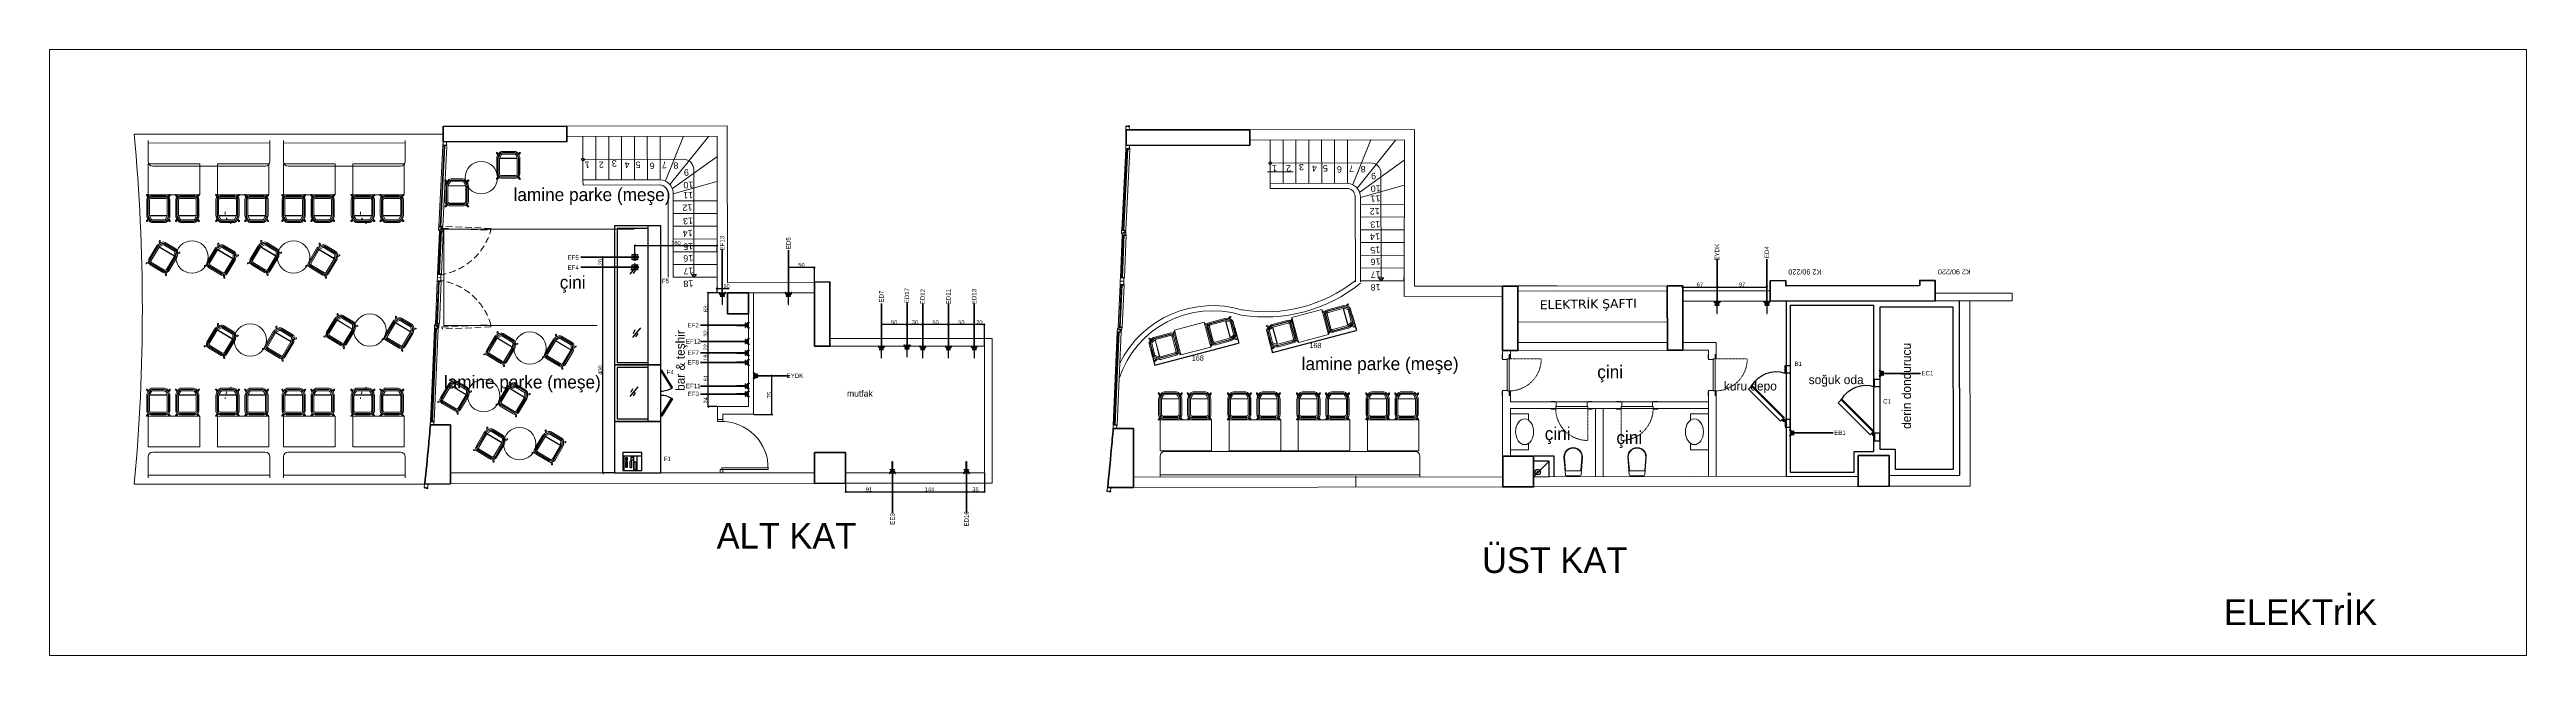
# Model space of a CAD drawing. Header units: millimetres. Extents: x 280 to 14881, y -4087 to -2041.
# Drawn here: x 5120 to 9929, y -3219 to -2041 of the extents above; entities that cross this region are included whole.
import ezdxf
from ezdxf.enums import TextEntityAlignment as Align

# ---------------------------------------------------------------- set-up
doc = ezdxf.new("R2010")
doc.units = ezdxf.units.MM
for name, pattern in [('ACAD_ISO03W100', [30, 12, -18]), ('ACAD_ISO07W100', [3.5, 0.5, -3]), ('DASHED', [0.75, 0.5, -0.25])]:
    doc.linetypes.add(name, pattern=pattern)
doc.layers.get('Defpoints').update_dxf_attribs({"lineweight": 18})
for name, color, linetype in [('-DWG_ANA', 7, 'Continuous'), ('ELEKTRİK', 10, 'Continuous'), ('PİSSU HATTI', 151, 'OK'), ('S2000-002 Çizgi', 7, 'Continuous'), ('S2000-034 Soğuk Oda', 1, 'Continuous')]:
    doc.layers.add(name, color=color, linetype=linetype)
for name, color, linetype, lineweight in [('alan', 2, 'Continuous', 0), ('dog-pen', 150, 'Continuous', 5), ('duvar2', 234, 'Continuous', 0), ('ELK', 1, 'Continuous', 35), ('KAPI', 25, 'Continuous', 5), ('kapı açılış', 251, 'ACAD_ISO07W100', 0), ('kapı-no', 25, 'Continuous', 18), ('kolon', 105, 'Continuous', 50), ('korkuluk', 34, 'Continuous', 5), ('mahal ad', 7, 'Continuous', 0), ('merdiven', 8, 'Continuous', 5), ('merdiven izdüşüm', 8, 'ACAD_ISO03W100', 5), ('PAGE-MOBİLYA İNCE', 59, 'Continuous', 18), ('PAGE-MOBİLYA ORTA', 28, 'Continuous', 25), ('pen-gor', 4, 'Continuous', 5), ('TEFRIS', 9, 'Continuous', 0), ('YAZI', 9, 'Continuous', 18), ('Şaft', 52, 'Continuous', 5)]:
    doc.layers.add(name, color=color, linetype=linetype, lineweight=lineweight)
doc.styles.add('DDG Dimensions', font='arial.ttf')
doc.styles.add('TAKSİM', font='GOTHIC.TTF', dxfattribs={"height": 20})
doc.linetypes.add('OK', pattern='A,12.7,[131,ltypeshp.shx,S=5.08,R=270,X=0,Y=5.08],5.08,-10.16,12.7', length=40.64)
doc.dimstyles.new('OLCU50', dxfattribs={"dimtxt": 8, "dimasz": 3, "dimexe": 1.25, "dimexo": 0.625, "dimtad": 1, "dimdec": 0, "dimtxsty": 'Standard', "dimblk": 'OBLIQUE', "dimcen": 2.5, "dimclrd": 256, "dimclre": 251, "dimclrt": 25, "dimadec": 0, "dimazin": 0, "dimtfac": 1, "dimtdec": 0, "dimtmove": 0, "dimatfit": 3, "dimldrblk": 'OBLIQUE', "dimfxl": 1, "dimarcsym": 0})
doc.dimstyles.get("Standard").update_dxf_attribs({"dimtxt": 10, "dimasz": 0.18, "dimexe": 0.18, "dimexo": 0.0625, "dimgap": 0.09, "dimtad": 2, "dimtih": 1, "dimtoh": 1, "dimdec": 0, "dimzin": 0, "dimtxsty": 'Standard', "dimcen": 0.09, "dimadec": 0, "dimazin": 0, "dimtfac": 1, "dimtdec": 0, "dimtofl": 0, "dimtmove": 0, "dimatfit": 3, "dimfxl": 1, "dimtolj": 1, "dimtzin": 0, "dimarcsym": 0})

# ---------------------------------------------------------------- blocks, each defined once
blk = doc.blocks.new('bar taburesi plan re')
at = {"color": 0, "linetype": 'ByBlock'}
for p, q in [((-23.6, 0.9), (-21.1, -2.3)), ((-19.3, -0.9, 11.1), (-22.1, 2.1)), ((13.7, 0), (-15.3, 0)), ((17.7, -0.8, 11), (20.6, 2.1)), ((22.1, 0.9), (19.5, -2.3)), ((-23.8, -48.6), (-21.1, -44.6)), ((-23.3, -8), (-23.3, -37.9)), ((-19.8, -47), (-22.3, -49.8)), ((-21.9, -43), (-18.6, -48.6)), ((-21, -8), (-21, -37.9)), ((-20.5, -8), (-20.5, -37.9)), ((-19.9, -41.9), (-16.6, -47.4)), ((-19.5, -41.6), (-16.2, -47.2)), ((-18, -8), (-18, -37.9)), ((-18, -38.5), (16.4, -38.5)), ((-18, -38.9), (16.4, -38.9)), ((-17.3, -40.3), (-14, -45.9)), ((13.7, -2.3), (-15.3, -2.3)), ((13.7, -2.8), (-15.3, -2.8)), ((13.7, -5.2), (-15.3, -5.2)), ((11.4, -46.7), (-12.5, -46.8)), ((12.9, -45.8), (16, -40.2)), ((15.1, -47.1), (18.2, -41.5)), ((15.5, -47.3), (18.6, -41.7)), ((16.5, -38.2), (16.5, -8)), ((17.5, -48.4), (20.4, -43.1)), ((18.3, -47), (20.8, -49.8)), ((18.9, -38.2), (18.9, -8)), ((19.4, -38.2), (19.4, -8)), ((22.3, -48.6), (19.5, -44.7)), ((21.7, -38.2), (21.7, -8)), ((11.4, -49.2), (-12.5, -49.2)), ((11.4, -49.7), (-12.5, -49.7)), ((11.4, -52), (-12.5, -52))]:
    blk.add_line(p, q, dxfattribs=at)
for centre, radius, start, end in [((-22.9, 1.5), 0.957, 38.086, 218.0835), ((-15.3, -8), 8, 90, 180), ((13.7, -8), 8, 0, 90), ((21.3, 1.5, 0), 0.954, 321.751, 141.9472), ((-13.3, -37.9), 10, 180, 210.7222), ((-15.3, -8), 5.71, 90, 180), ((-13.3, -37.9), 7.71, 180, 210.7222), ((-15.3, -8), 5.24, 90, 180), ((-13.3, -37.9), 7.24, 180, 210.7222), ((-15.3, -8), 2.75, 90, 180), ((-13.3, -37.9), 4.75, 180, 210.7222), ((-12.5, -45), 4.71, 210.7222, 270.024), ((-12.5, -45), 4.24, 210.7222, 270.024), ((-12.5, -45), 1.75, 210.7222, 270.024), ((11.4, -45), 1.75, 270.024, 330.9098), ((11.4, -45), 4.24, 270.024, 330.9098), ((11.4, -45), 4.71, 270.024, 330.9098), ((13.7, -8), 5.71, 0, 90), ((13.7, -8), 5.24, 0, 90), ((13.7, -8), 2.75, 0, 90), ((11.7, -38.2), 4.75, 330.9098, 0), ((11.7, -38.2), 7.24, 330.9098, 0), ((11.7, -38.2), 7.71, 330.9098, 0), ((11.7, -38.2), 10, 330.9098, 0), ((-23, -49.2), 0.98, 145.311, 318.9999), ((-12.5, -45), 7, 210.7222, 270.024), ((11.4, -45), 7, 270.024, 330.9098), ((21.5, -49.2), 0.98, 221.0001, 34.689)]:
    blk.add_arc(centre, radius, start, end, dxfattribs=at)
blk = doc.blocks.new('*D36')
at = {"layer": 'Defpoints', "color": 0, "transparency": 16777216}
for p in [(7420.9, -2581.5), (7258.2, -2624.8), (7428.9, -2611.3)]:
    blk.add_point(p, dxfattribs=at)
at = {"layer": 'duvar2', "color": 0, "lineweight": -2, "transparency": 16777216}
for p, q in [((7421, -2581.5), (7428.9, -2611.5)), ((7258.2, -2624.9), (7266.1, -2654.8)), ((7266.3, -2654.6), (7428.7, -2611.4))]:
    blk.add_line(p, q, dxfattribs=at)
at = {"layer": 'duvar2', "color": 0, "transparency": 16777216}
for points in [[(7428.7, -2611.4), (7428.7, -2611.4), (7428.9, -2611.3)], [(7266.3, -2654.5), (7266.3, -2654.6), (7266.1, -2654.6)]]:
    blk.add_solid(points, dxfattribs=at)
at = {"layer": 'duvar2', "color": 0, "transparency": 16777216, "insert": (7349.5, -2640.6), "char_height": 10, "attachment_point": 5}
blk.add_mtext('\\A1;168', dxfattribs=at)
blk = doc.blocks.new('*D37')
at = {"layer": 'Defpoints', "color": 0, "transparency": 16777216}
for p in [(7649.3, -2557), (7657.2, -2586.9), (7486.5, -2600.4)]:
    blk.add_point(p, dxfattribs=at)
at = {"layer": 'duvar2', "color": 0, "lineweight": -2, "transparency": 16777216}
for p, q in [((7494.6, -2630.1), (7657, -2587)), ((7649.3, -2557.1), (7657.3, -2587.1)), ((7486.5, -2600.4), (7494.5, -2630.4))]:
    blk.add_line(p, q, dxfattribs=at)
at = {"layer": 'duvar2', "color": 0, "transparency": 16777216}
for points in [[(7657, -2586.9), (7657, -2587), (7657.2, -2586.9)], [(7494.6, -2630.1), (7494.6, -2630.2), (7494.4, -2630.2)]]:
    blk.add_solid(points, dxfattribs=at)
at = {"layer": 'duvar2', "color": 0, "transparency": 16777216, "insert": (7577.8, -2616.2), "char_height": 10, "attachment_point": 5}
blk.add_mtext('\\A1;168', dxfattribs=at)
blk = doc.blocks.new('A$C290C7E64')
at = {"layer": 'S2000-002 Çizgi'}
for points in [[(0, 0), (35, 0), (35, 37), (0, 37)], [(7, 2), (35, 2), (35, 37), (7, 37)], [(9.6, 16), (14.7, 16), (14.7, 20.6), (9.6, 20.6)], [(10.3, 8.2), (11.3, 8.2), (11.3, 9.2), (10.3, 9.2)], [(10.3, 7.2), (11.3, 7.2), (11.3, 8.2), (10.3, 8.2)], [(10.3, 6.2), (11.3, 6.2), (11.3, 7.2), (10.3, 7.2)], [(10.3, 5.2), (11.3, 5.2), (11.3, 6.2), (10.3, 6.2)], [(11.3, 8.2), (12.3, 8.2), (12.3, 9.2), (11.3, 9.2)], [(11.3, 7.2), (12.3, 7.2), (12.3, 8.2), (11.3, 8.2)], [(11.3, 6.2), (12.3, 6.2), (12.3, 7.2), (11.3, 7.2)], [(11.3, 5.2), (12.3, 5.2), (12.3, 6.2), (11.3, 6.2)], [(12.3, 8.2), (13.3, 8.2), (13.3, 9.2), (12.3, 9.2)], [(12.3, 7.2), (13.3, 7.2), (13.3, 8.2), (12.3, 8.2)], [(12.3, 6.2), (13.3, 6.2), (13.3, 7.2), (12.3, 7.2)], [(12.3, 5.2), (13.3, 5.2), (13.3, 6.2), (12.3, 6.2)], [(13.3, 8.2), (14.3, 8.2), (14.3, 9.2), (13.3, 9.2)], [(13.3, 7.2), (14.3, 7.2), (14.3, 8.2), (13.3, 8.2)], [(13.3, 6.2), (14.3, 6.2), (14.3, 7.2), (13.3, 7.2)], [(13.3, 5.2), (14.3, 5.2), (14.3, 6.2), (13.3, 6.2)], [(17.4, 8.2), (18.4, 8.2), (18.4, 9.2), (17.4, 9.2)], [(17.4, 7.2), (18.4, 7.2), (18.4, 8.2), (17.4, 8.2)], [(17.4, 6.2), (18.4, 6.2), (18.4, 7.2), (17.4, 7.2)], [(17.4, 5.2), (18.4, 5.2), (18.4, 6.2), (17.4, 6.2)], [(18.4, 8.2), (19.4, 8.2), (19.4, 9.2), (18.4, 9.2)], [(18.4, 7.2), (19.4, 7.2), (19.4, 8.2), (18.4, 8.2)], [(18.4, 6.2), (19.4, 6.2), (19.4, 7.2), (18.4, 7.2)], [(18.4, 5.2), (19.4, 5.2), (19.4, 6.2), (18.4, 6.2)], [(18.6, 21.8), (33.8, 21.8), (33.8, 26), (18.6, 26)], [(19.4, 8.2), (20.4, 8.2), (20.4, 9.2), (19.4, 9.2)], [(19.4, 7.2), (20.4, 7.2), (20.4, 8.2), (19.4, 8.2)], [(19.4, 6.2), (20.4, 6.2), (20.4, 7.2), (19.4, 7.2)], [(19.4, 5.2), (20.4, 5.2), (20.4, 6.2), (19.4, 6.2)], [(20.4, 8.2), (21.4, 8.2), (21.4, 9.2), (20.4, 9.2)], [(20.4, 7.2), (21.4, 7.2), (21.4, 8.2), (20.4, 8.2)], [(20.4, 6.2), (21.4, 6.2), (21.4, 7.2), (20.4, 7.2)], [(20.4, 5.2), (21.4, 5.2), (21.4, 6.2), (20.4, 6.2)], [(21.4, 8.2), (22.4, 8.2), (22.4, 9.2), (21.4, 9.2)], [(21.4, 7.2), (22.4, 7.2), (22.4, 8.2), (21.4, 8.2)], [(21.4, 6.2), (22.4, 6.2), (22.4, 7.2), (21.4, 7.2)], [(21.4, 5.2), (22.4, 5.2), (22.4, 6.2), (21.4, 6.2)], [(22.4, 8.2), (23.4, 8.2), (23.4, 9.2), (22.4, 9.2)], [(22.4, 7.2), (23.4, 7.2), (23.4, 8.2), (22.4, 8.2)], [(22.4, 6.2), (23.4, 6.2), (23.4, 7.2), (22.4, 7.2)], [(22.4, 5.2), (23.4, 5.2), (23.4, 6.2), (22.4, 6.2)], [(23.4, 8.2), (24.4, 8.2), (24.4, 9.2), (23.4, 9.2)], [(23.4, 7.2), (24.4, 7.2), (24.4, 8.2), (23.4, 8.2)], [(23.4, 6.2), (24.4, 6.2), (24.4, 7.2), (23.4, 7.2)], [(23.4, 5.2), (24.4, 5.2), (24.4, 6.2), (23.4, 6.2)], [(24.4, 8.2), (25.4, 8.2), (25.4, 9.2), (24.4, 9.2)], [(24.4, 7.2), (25.4, 7.2), (25.4, 8.2), (24.4, 8.2)], [(24.4, 6.2), (25.4, 6.2), (25.4, 7.2), (24.4, 7.2)], [(24.4, 5.2), (25.4, 5.2), (25.4, 6.2), (24.4, 6.2)], [(25.4, 8.2), (26.4, 8.2), (26.4, 9.2), (25.4, 9.2)], [(25.4, 7.2), (26.4, 7.2), (26.4, 8.2), (25.4, 8.2)], [(25.4, 6.2), (26.4, 6.2), (26.4, 7.2), (25.4, 7.2)], [(25.4, 5.2), (26.4, 5.2), (26.4, 6.2), (25.4, 6.2)], [(26.4, 8.2), (27.4, 8.2), (27.4, 9.2), (26.4, 9.2)], [(26.4, 7.2), (27.4, 7.2), (27.4, 8.2), (26.4, 8.2)], [(26.4, 6.2), (27.4, 6.2), (27.4, 7.2), (26.4, 7.2)], [(26.4, 5.2), (27.4, 5.2), (27.4, 6.2), (26.4, 6.2)], [(27.4, 8.2), (28.4, 8.2), (28.4, 9.2), (27.4, 9.2)], [(27.4, 7.2), (28.4, 7.2), (28.4, 8.2), (27.4, 8.2)], [(27.4, 6.2), (28.4, 6.2), (28.4, 7.2), (27.4, 7.2)], [(27.4, 5.2), (28.4, 5.2), (28.4, 6.2), (27.4, 6.2)]]:
    blk.add_lwpolyline(points, close=True, dxfattribs=at)
for points in [[(7, 27.2), (35, 27.2)], [(7, 20.6), (35, 20.6)]]:
    blk.add_lwpolyline(points, dxfattribs=at)
blk.add_lwpolyline([(18.7, 13.6), (27.6, 13.6, 0.414214), (29.1, 15.1), (29.1, 16.4, 0.414214), (27.6, 17.9), (18.7, 17.9, 0.414214), (17.2, 16.4), (17.2, 15.1, 0.414214)], format="xyb", close=True, dxfattribs=at)
blk = doc.blocks.new('A$C44911D4B')
at = {"layer": 'S2000-034 Soğuk Oda'}
for points in [[(0, 81), (15, 81), (15, 71), (0, 71)], [(120, 81), (105, 81), (105, 71), (120, 71)]]:
    blk.add_lwpolyline(points, close=True, dxfattribs=at)
at = {"layer": 'S2000-034 Soğuk Oda', "color": 3, "linetype": 'ByBlock'}
for points in [[(12.8, 69.8, -0.39805), (12.9, 69.8), (16.2, 66.8), (14, 64.6), (11, 67.8, -0.39805), (11, 68)], [(13.9, 69.6, 0.617768), (14.4, 69.9), (14.5, 71), (11.3, 71), (11.4, 69.9, 0.617768), (11.9, 69.6, -0.364026)], [(11.5, 66.6), (11.4, 69.9, 0.617768), (11.9, 69.6, -0.364026), (13.9, 69.6, 0.617768), (14.4, 69.9), (14.3, 66.6, -0.39805), (14.2, 66.5), (11.6, 66.5, -0.39805)], [(79.5, 5.7, 0.491935), (80.9, 7.1), (18.7, 69.3, 0.499706), (17.3, 67.9)]]:
    blk.add_lwpolyline(points, format="xyb", close=True, dxfattribs=at)
blk.add_lwpolyline([(73.9, 0), (79.5, 5.7), (17.3, 67.9), (11.6, 62.2), (73.9, 0)], dxfattribs=at)
blk.add_circle((12.9, 67.9), 1, dxfattribs=at)
blk.add_circle((12.9, 67.9), 1, dxfattribs=at)
blk.add_arc((54.5, 53.5), 53.4, 299.6259, 19.0898, dxfattribs=at)
blk = doc.blocks.new('A$C50025146')
at = {"layer": 'ELEKTRİK'}
for points in [[(0, 5.3), (0, 5.9), (22.5, 5.9), (22.5, 5.3)], [(16, 9.8), (16.6, 9.8), (16.6, 1.4), (16, 1.4)]]:
    blk.add_hatch(color=256, dxfattribs=at).paths.add_polyline_path(points)
h = blk.add_hatch(color=256, dxfattribs=at)
edge = h.paths.add_edge_path()
edge.add_line((23.7, 11.3), (23.7, 10.7))
edge.add_ellipse((23.7, 5.6), major_axis=(3.58, -3.58), ratio=1, start_angle=135, end_angle=315)
edge.add_line((23.7, 0.6), (23.7, 0))
edge.add_ellipse((23.7, 5.6), major_axis=(3.98, 3.98), ratio=1, start_angle=45, end_angle=225, ccw=False)
at = {"layer": 'ELEKTRİK', "elevation": 0}
for points in [[(0, 5.9), (22.5, 5.9), (22.5, 5.3), (0, 5.3)], [(16, 1.4), (16, 9.8), (16.6, 9.8), (16.6, 1.4)]]:
    blk.add_lwpolyline(points, close=True, dxfattribs=at)
blk.add_lwpolyline([(23.7, 0), (23.7, 0.6, -1), (23.7, 10.7), (23.7, 11.3, 1)], format="xyb", close=True, dxfattribs=at)
blk = doc.blocks.new('A$C611F6802')
at = {"layer": '-DWG_ANA'}
h = blk.add_hatch(dxfattribs=at)
h.set_pattern_fill('ANSI31', color=1, style=0)
h.set_pattern_definition([(45, (-55670.1402, -22065.11067), (-0.08838834765, 0.08838834765), [])])
h.paths.add_polyline_path([(4.4, 7.7, 1), (10.1, 7.7, 1)])
at = {"layer": '-DWG_ANA', "color": 1}
for p, q in [((7.3, 7.6), (0, 7.6)), ((7.3, 7.7), (7.3, 15.3)), ((7.3, 15.3), (7.3, 0)), ((7.3, 7.6), (14.7, 7.6)), ((14.7, 7.6), (7.3, 7.6))]:
    blk.add_line(p, q, dxfattribs=at)
blk.add_lwpolyline([(2.3, 2.7), (12.3, 2.7), (12.3, 12.7), (2.3, 12.7)], close=True, dxfattribs=at)
blk.add_circle((7.3, 7.7), 2.86, dxfattribs=at)
blk = doc.blocks.new('_Oblique')
at = {"color": 0, "linetype": 'ByBlock', "lineweight": -2}
blk.add_line((-0.5, -0.5), (0.5, 0.5), dxfattribs=at)
blk = doc.blocks.new('*D45')
at = {"color": 251, "lineweight": -2, "transparency": 16777216}
for p, q in [((6915.5, -2602.2), (6915.5, -2574.5)), ((6935.5, -2617.2), (6935.5, -2574.5))]:
    blk.add_line(p, q, dxfattribs=at)
at = {"lineweight": -2, "transparency": 16777216}
blk.add_line((6935.5, -2575.7), (6915.5, -2575.7), dxfattribs=at)
at = {"layer": 'Defpoints', "color": 0, "transparency": 16777216}
for p in [(6915.5, -2575.7), (6915.5, -2602.8), (6935.5, -2617.8)]:
    blk.add_point(p, dxfattribs=at)
at = {"lineweight": -2, "transparency": 16777216, "xscale": 3, "yscale": 3, "zscale": 3, "rotation": 180}
blk.add_blockref('_Oblique', (6915.5, -2575.7), dxfattribs=at)
at = {"lineweight": -2, "transparency": 16777216, "xscale": 3, "yscale": 3, "zscale": 3}
blk.add_blockref('_Oblique', (6935.5, -2575.7), dxfattribs=at)
at = {"color": 25, "transparency": 16777216, "insert": (6925.5, -2571.1), "char_height": 8, "attachment_point": 5}
blk.add_mtext('20', dxfattribs=at)
blk = doc.blocks.new('*D46')
at = {"color": 251, "lineweight": -2, "transparency": 16777216}
for p, q in [((6865.5, -2602.2), (6865.5, -2574.5)), ((6915.5, -2602.2), (6915.5, -2574.5))]:
    blk.add_line(p, q, dxfattribs=at)
at = {"lineweight": -2, "transparency": 16777216}
blk.add_line((6915.5, -2575.7), (6865.5, -2575.7), dxfattribs=at)
at = {"layer": 'Defpoints', "color": 0, "transparency": 16777216}
for p in [(6865.5, -2575.7), (6865.5, -2602.8), (6915.5, -2602.8)]:
    blk.add_point(p, dxfattribs=at)
at = {"lineweight": -2, "transparency": 16777216, "xscale": 3, "yscale": 3, "zscale": 3, "rotation": 180}
blk.add_blockref('_Oblique', (6865.5, -2575.7), dxfattribs=at)
at = {"lineweight": -2, "transparency": 16777216, "xscale": 3, "yscale": 3, "zscale": 3}
blk.add_blockref('_Oblique', (6915.5, -2575.7), dxfattribs=at)
at = {"color": 25, "transparency": 16777216, "insert": (6890.5, -2571.1), "char_height": 8, "attachment_point": 5}
blk.add_mtext('50', dxfattribs=at)
blk = doc.blocks.new('*D47')
at = {"color": 251, "lineweight": -2, "transparency": 16777216}
for p, q in [((6815.5, -2602.2), (6815.5, -2574.5)), ((6865.5, -2602.2), (6865.5, -2574.5))]:
    blk.add_line(p, q, dxfattribs=at)
at = {"lineweight": -2, "transparency": 16777216}
blk.add_line((6865.5, -2575.7), (6815.5, -2575.7), dxfattribs=at)
at = {"layer": 'Defpoints', "color": 0, "transparency": 16777216}
for p in [(6815.5, -2575.7), (6815.5, -2602.8), (6865.5, -2602.8)]:
    blk.add_point(p, dxfattribs=at)
at = {"lineweight": -2, "transparency": 16777216, "xscale": 3, "yscale": 3, "zscale": 3, "rotation": 180}
blk.add_blockref('_Oblique', (6815.5, -2575.7), dxfattribs=at)
at = {"lineweight": -2, "transparency": 16777216, "xscale": 3, "yscale": 3, "zscale": 3}
blk.add_blockref('_Oblique', (6865.5, -2575.7), dxfattribs=at)
at = {"color": 25, "transparency": 16777216, "insert": (6840.5, -2571.1), "char_height": 8, "attachment_point": 5}
blk.add_mtext('50', dxfattribs=at)
blk = doc.blocks.new('*D48')
at = {"color": 251, "lineweight": -2, "transparency": 16777216}
for p, q in [((6785, -2602.2), (6785, -2574.5)), ((6815.5, -2602.2), (6815.5, -2574.5))]:
    blk.add_line(p, q, dxfattribs=at)
at = {"lineweight": -2, "transparency": 16777216}
blk.add_line((6815.5, -2575.7), (6785, -2575.7), dxfattribs=at)
at = {"layer": 'Defpoints', "color": 0, "transparency": 16777216}
for p in [(6785, -2575.7), (6785, -2602.8), (6815.5, -2602.8)]:
    blk.add_point(p, dxfattribs=at)
at = {"lineweight": -2, "transparency": 16777216, "xscale": 3, "yscale": 3, "zscale": 3, "rotation": 180}
blk.add_blockref('_Oblique', (6785, -2575.7), dxfattribs=at)
at = {"lineweight": -2, "transparency": 16777216, "xscale": 3, "yscale": 3, "zscale": 3}
blk.add_blockref('_Oblique', (6815.5, -2575.7), dxfattribs=at)
at = {"color": 25, "transparency": 16777216, "insert": (6800.2, -2571.1), "char_height": 8, "attachment_point": 5}
blk.add_mtext('30', dxfattribs=at)
blk = doc.blocks.new('*D49')
at = {"color": 251, "lineweight": -2, "transparency": 16777216}
for p, q in [((6735.4, -2602.2), (6735.4, -2574.5)), ((6785, -2602.2), (6785, -2574.5))]:
    blk.add_line(p, q, dxfattribs=at)
at = {"lineweight": -2, "transparency": 16777216}
blk.add_line((6785, -2575.7), (6735.4, -2575.7), dxfattribs=at)
at = {"layer": 'Defpoints', "color": 0, "transparency": 16777216}
for p in [(6735.4, -2575.7), (6735.4, -2602.8), (6785, -2602.8)]:
    blk.add_point(p, dxfattribs=at)
at = {"lineweight": -2, "transparency": 16777216, "xscale": 3, "yscale": 3, "zscale": 3, "rotation": 180}
blk.add_blockref('_Oblique', (6735.4, -2575.7), dxfattribs=at)
at = {"lineweight": -2, "transparency": 16777216, "xscale": 3, "yscale": 3, "zscale": 3}
blk.add_blockref('_Oblique', (6785, -2575.7), dxfattribs=at)
at = {"color": 25, "transparency": 16777216, "insert": (6760.2, -2571.1), "char_height": 8, "attachment_point": 5}
blk.add_mtext('50', dxfattribs=at)
blk = doc.blocks.new('*D50')
at = {"color": 251, "lineweight": -2, "transparency": 16777216}
for p, q in [((6554.9, -2492.7), (6554.9, -2463.2)), ((6605.3, -2513.4), (6605.3, -2463.2))]:
    blk.add_line(p, q, dxfattribs=at)
at = {"lineweight": -2, "transparency": 16777216}
blk.add_line((6605.3, -2464.5), (6554.9, -2464.5), dxfattribs=at)
at = {"layer": 'Defpoints', "color": 0, "transparency": 16777216}
for p in [(6554.9, -2464.5), (6554.9, -2493.3), (6605.3, -2514)]:
    blk.add_point(p, dxfattribs=at)
at = {"lineweight": -2, "transparency": 16777216, "xscale": 3, "yscale": 3, "zscale": 3, "rotation": 180}
blk.add_blockref('_Oblique', (6554.9, -2464.5), dxfattribs=at)
at = {"lineweight": -2, "transparency": 16777216, "xscale": 3, "yscale": 3, "zscale": 3}
blk.add_blockref('_Oblique', (6605.3, -2464.5), dxfattribs=at)
at = {"color": 25, "transparency": 16777216, "insert": (6580.1, -2459.9), "char_height": 8, "attachment_point": 5}
blk.add_mtext('50', dxfattribs=at)
blk = doc.blocks.new('*D51')
at = {"color": 251, "lineweight": -2, "transparency": 16777216}
for p, q in [((6384.7, -2710.6), (6400.2, -2710.6)), ((6416.7, -2735), (6397.7, -2735))]:
    blk.add_line(p, q, dxfattribs=at)
at = {"lineweight": -2, "transparency": 16777216}
blk.add_line((6399, -2735), (6399, -2710.6), dxfattribs=at)
at = {"layer": 'Defpoints', "color": 0, "transparency": 16777216}
for p in [(6384.1, -2710.6), (6399, -2710.6), (6417.3, -2735)]:
    blk.add_point(p, dxfattribs=at)
at = {"lineweight": -2, "transparency": 16777216, "xscale": 3, "yscale": 3, "zscale": 3}
for p, rotation in [((6399, -2710.6), 90), ((6399, -2735), 270)]:
    blk.add_blockref('_Oblique', p, dxfattribs=dict(at, rotation=rotation))
at = {"color": 25, "transparency": 16777216, "insert": (6394.3, -2722.8), "char_height": 8, "attachment_point": 5, "rotation": 90}
blk.add_mtext('24', dxfattribs=at)
blk = doc.blocks.new('*D52')
at = {"color": 251, "lineweight": -2, "transparency": 16777216}
for p, q in [((6385.4, -2649.1), (6400.2, -2649.1)), ((6384.7, -2710.6), (6400.2, -2710.6))]:
    blk.add_line(p, q, dxfattribs=at)
at = {"lineweight": -2, "transparency": 16777216}
blk.add_line((6399, -2710.6), (6399, -2649.1), dxfattribs=at)
at = {"layer": 'Defpoints', "color": 0, "transparency": 16777216}
for p in [(6384.7, -2649.1), (6399, -2649.1), (6384.1, -2710.6)]:
    blk.add_point(p, dxfattribs=at)
at = {"lineweight": -2, "transparency": 16777216, "xscale": 3, "yscale": 3, "zscale": 3}
for p, rotation in [((6399, -2649.1), 90), ((6399, -2710.6), 270)]:
    blk.add_blockref('_Oblique', p, dxfattribs=dict(at, rotation=rotation))
at = {"color": 25, "transparency": 16777216, "insert": (6394.3, -2679.9), "char_height": 8, "attachment_point": 5, "rotation": 90}
blk.add_mtext('61', dxfattribs=at)
blk = doc.blocks.new('*D53')
at = {"color": 251, "lineweight": -2, "transparency": 16777216}
for p, q in [((6393.1, -2630.7), (6400.2, -2630.7)), ((6384.7, -2649.1), (6400.2, -2649.1))]:
    blk.add_line(p, q, dxfattribs=at)
at = {"lineweight": -2, "transparency": 16777216}
blk.add_line((6399, -2649.1), (6399, -2630.7), dxfattribs=at)
at = {"layer": 'Defpoints', "color": 0, "transparency": 16777216}
for p in [(6392.5, -2630.7), (6399, -2630.7), (6384.1, -2649.1)]:
    blk.add_point(p, dxfattribs=at)
at = {"lineweight": -2, "transparency": 16777216, "xscale": 3, "yscale": 3, "zscale": 3}
for p, rotation in [((6399, -2630.7), 90), ((6399, -2649.1), 270)]:
    blk.add_blockref('_Oblique', p, dxfattribs=dict(at, rotation=rotation))
at = {"color": 25, "transparency": 16777216, "insert": (6394.3, -2639.9), "char_height": 8, "attachment_point": 5, "rotation": 90}
blk.add_mtext('18', dxfattribs=at)
blk = doc.blocks.new('*D54')
at = {"color": 251, "lineweight": -2, "transparency": 16777216}
for p, q in [((6384.7, -2608.5), (6400.2, -2608.5)), ((6393.1, -2630.7), (6400.2, -2630.7))]:
    blk.add_line(p, q, dxfattribs=at)
at = {"lineweight": -2, "transparency": 16777216}
blk.add_line((6399, -2630.7), (6399, -2608.5), dxfattribs=at)
at = {"layer": 'Defpoints', "color": 0, "transparency": 16777216}
for p in [(6384.1, -2608.5), (6392.5, -2630.7), (6399, -2608.5)]:
    blk.add_point(p, dxfattribs=at)
at = {"lineweight": -2, "transparency": 16777216, "xscale": 3, "yscale": 3, "zscale": 3}
for p, rotation in [((6399, -2608.5), 90), ((6399, -2630.7), 270)]:
    blk.add_blockref('_Oblique', p, dxfattribs=dict(at, rotation=rotation))
at = {"color": 25, "transparency": 16777216, "insert": (6394.3, -2619.6), "char_height": 8, "attachment_point": 5, "rotation": 90}
blk.add_mtext('22', dxfattribs=at)
blk = doc.blocks.new('*D55')
at = {"color": 251, "lineweight": -2, "transparency": 16777216}
for p, q in [((6384.7, -2576.9), (6400.2, -2576.9)), ((6384.7, -2608.5), (6400.2, -2608.5))]:
    blk.add_line(p, q, dxfattribs=at)
at = {"lineweight": -2, "transparency": 16777216}
blk.add_line((6399, -2608.5), (6399, -2576.9), dxfattribs=at)
at = {"layer": 'Defpoints', "color": 0, "transparency": 16777216}
for p in [(6384.1, -2576.9), (6399, -2576.9), (6384.1, -2608.5)]:
    blk.add_point(p, dxfattribs=at)
at = {"lineweight": -2, "transparency": 16777216, "xscale": 3, "yscale": 3, "zscale": 3}
for p, rotation in [((6399, -2576.9), 90), ((6399, -2608.5), 270)]:
    blk.add_blockref('_Oblique', p, dxfattribs=dict(at, rotation=rotation))
at = {"color": 25, "transparency": 16777216, "insert": (6394.3, -2592.7), "char_height": 8, "attachment_point": 5, "rotation": 90}
blk.add_mtext('32', dxfattribs=at)
blk = doc.blocks.new('*D56')
at = {"color": 251, "lineweight": -2, "transparency": 16777216}
for p, q in [((6415.7, -2514), (6397.7, -2514)), ((6384.7, -2576.9), (6400.2, -2576.9))]:
    blk.add_line(p, q, dxfattribs=at)
at = {"lineweight": -2, "transparency": 16777216}
blk.add_line((6399, -2576.9), (6399, -2514), dxfattribs=at)
at = {"layer": 'Defpoints', "color": 0, "transparency": 16777216}
for p in [(6399, -2514), (6416.3, -2514), (6384.1, -2576.9)]:
    blk.add_point(p, dxfattribs=at)
at = {"lineweight": -2, "transparency": 16777216, "xscale": 3, "yscale": 3, "zscale": 3}
for p, rotation in [((6399, -2514), 90), ((6399, -2576.9), 270)]:
    blk.add_blockref('_Oblique', p, dxfattribs=dict(at, rotation=rotation))
at = {"color": 25, "transparency": 16777216, "insert": (6394.3, -2545.4), "char_height": 8, "attachment_point": 5, "rotation": 90}
blk.add_mtext('63', dxfattribs=at)
blk = doc.blocks.new('*D57')
at = {"color": 251, "lineweight": -2, "transparency": 16777216}
for p, q in [((6416.3, -2513.4), (6416.3, -2504.2)), ((6426.3, -2512.2), (6426.3, -2504.2))]:
    blk.add_line(p, q, dxfattribs=at)
at = {"lineweight": -2, "transparency": 16777216}
for p, q in [((6416.3, -2505.5), (6426.3, -2505.5)), ((6426.3, -2505.5), (6439.9, -2505.5))]:
    blk.add_line(p, q, dxfattribs=at)
at = {"layer": 'Defpoints', "color": 0, "transparency": 16777216}
for p in [(6416.3, -2514), (6426.3, -2505.5), (6426.3, -2512.8)]:
    blk.add_point(p, dxfattribs=at)
at = {"lineweight": -2, "transparency": 16777216, "xscale": 3, "yscale": 3, "zscale": 3, "rotation": 180}
blk.add_blockref('_Oblique', (6416.3, -2505.5), dxfattribs=at)
at = {"lineweight": -2, "transparency": 16777216, "xscale": 3, "yscale": 3, "zscale": 3}
blk.add_blockref('_Oblique', (6426.3, -2505.5), dxfattribs=at)
at = {"color": 25, "transparency": 16777216, "insert": (6434.6, -2500.8), "char_height": 8, "attachment_point": 5}
blk.add_mtext('10', dxfattribs=at)
blk = doc.blocks.new('*D58')
at = {"color": 251, "lineweight": -2, "transparency": 16777216}
for p, q in [((6510.5, -2674.9), (6524, -2674.9)), ((6487.9, -2750), (6524, -2750))]:
    blk.add_line(p, q, dxfattribs=at)
at = {"lineweight": -2, "transparency": 16777216}
blk.add_line((6522.8, -2750), (6522.8, -2674.9), dxfattribs=at)
at = {"layer": 'Defpoints', "color": 0, "transparency": 16777216}
for p in [(6509.8, -2674.9), (6522.8, -2674.9), (6487.3, -2750)]:
    blk.add_point(p, dxfattribs=at)
at = {"lineweight": -2, "transparency": 16777216, "xscale": 3, "yscale": 3, "zscale": 3}
for p, rotation in [((6522.8, -2674.9), 90), ((6522.8, -2750), 270)]:
    blk.add_blockref('_Oblique', p, dxfattribs=dict(at, rotation=rotation))
at = {"color": 25, "transparency": 16777216, "insert": (6518.2, -2712.5), "char_height": 8, "attachment_point": 5, "rotation": 90}
blk.add_mtext('75', dxfattribs=at)
blk = doc.blocks.new('*D59')
at = {"color": 251, "lineweight": -2, "transparency": 16777216}
for p, q in [((6256.7, -2436.6), (6256.7, -2420.6)), ((6416.3, -2433.6), (6416.3, -2420.6))]:
    blk.add_line(p, q, dxfattribs=at)
at = {"lineweight": -2, "transparency": 16777216}
blk.add_line((6256.7, -2421.9), (6416.3, -2421.9), dxfattribs=at)
at = {"layer": 'Defpoints', "color": 0, "transparency": 16777216}
for p in [(6256.7, -2437.2), (6416.3, -2421.9), (6416.3, -2434.2)]:
    blk.add_point(p, dxfattribs=at)
at = {"lineweight": -2, "transparency": 16777216, "xscale": 3, "yscale": 3, "zscale": 3, "rotation": 180}
blk.add_blockref('_Oblique', (6256.7, -2421.9), dxfattribs=at)
at = {"lineweight": -2, "transparency": 16777216, "xscale": 3, "yscale": 3, "zscale": 3}
blk.add_blockref('_Oblique', (6416.3, -2421.9), dxfattribs=at)
at = {"color": 25, "transparency": 16777216, "insert": (6336.5, -2417.2), "char_height": 8, "attachment_point": 5}
blk.add_mtext('160', dxfattribs=at)
blk = doc.blocks.new('*D60')
at = {"color": 251, "lineweight": -2, "transparency": 16777216}
for p, q in [((6216.7, -2464.2), (6193.3, -2464.2)), ((6216.7, -2863.9), (6193.3, -2863.9))]:
    blk.add_line(p, q, dxfattribs=at)
at = {"lineweight": -2, "transparency": 16777216}
blk.add_line((6194.6, -2863.9), (6194.6, -2464.2), dxfattribs=at)
at = {"layer": 'Defpoints', "color": 0, "transparency": 16777216}
for p in [(6194.6, -2464.2), (6217.3, -2464.2), (6217.3, -2863.9)]:
    blk.add_point(p, dxfattribs=at)
at = {"lineweight": -2, "transparency": 16777216, "xscale": 3, "yscale": 3, "zscale": 3}
for p, rotation in [((6194.6, -2464.2), 90), ((6194.6, -2863.9), 270)]:
    blk.add_blockref('_Oblique', p, dxfattribs=dict(at, rotation=rotation))
at = {"color": 25, "transparency": 16777216, "insert": (6189.9, -2664.1), "char_height": 8, "attachment_point": 5, "rotation": 90}
blk.add_mtext('400', dxfattribs=at)
blk = doc.blocks.new('*D61')
at = {"color": 251, "lineweight": -2, "transparency": 16777216}
for p, q in [((6216.7, -2444.6), (6193.3, -2444.6)), ((6216.7, -2464.2), (6193.3, -2464.2))]:
    blk.add_line(p, q, dxfattribs=at)
at = {"lineweight": -2, "transparency": 16777216}
blk.add_line((6194.6, -2464.2), (6194.6, -2444.6), dxfattribs=at)
at = {"layer": 'Defpoints', "color": 0, "transparency": 16777216}
for p in [(6194.6, -2444.6), (6217.3, -2444.6), (6217.3, -2464.2)]:
    blk.add_point(p, dxfattribs=at)
at = {"lineweight": -2, "transparency": 16777216, "xscale": 3, "yscale": 3, "zscale": 3}
for p, rotation in [((6194.6, -2444.6), 90), ((6194.6, -2464.2), 270)]:
    blk.add_blockref('_Oblique', p, dxfattribs=dict(at, rotation=rotation))
at = {"color": 25, "transparency": 16777216, "insert": (6189.9, -2454.4), "char_height": 8, "attachment_point": 5, "rotation": 90}
blk.add_mtext('20', dxfattribs=at)
blk = doc.blocks.new('*D62')
at = {"color": 251, "lineweight": -2, "transparency": 16777216}
for p, q in [((6665.5, -2864.6), (6665.5, -2901.6)), ((6756.7, -2884.6), (6756.7, -2901.6))]:
    blk.add_line(p, q, dxfattribs=at)
at = {"lineweight": -2, "transparency": 16777216}
blk.add_line((6665.5, -2900.3), (6756.7, -2900.3), dxfattribs=at)
at = {"layer": 'Defpoints', "color": 0, "transparency": 16777216}
for p in [(6665.5, -2863.9), (6756.7, -2883.9), (6756.7, -2900.3)]:
    blk.add_point(p, dxfattribs=at)
at = {"lineweight": -2, "transparency": 16777216, "xscale": 3, "yscale": 3, "zscale": 3, "rotation": 180}
blk.add_blockref('_Oblique', (6665.5, -2900.3), dxfattribs=at)
at = {"lineweight": -2, "transparency": 16777216, "xscale": 3, "yscale": 3, "zscale": 3}
blk.add_blockref('_Oblique', (6756.7, -2900.3), dxfattribs=at)
at = {"color": 25, "transparency": 16777216, "insert": (6711.1, -2895.7), "char_height": 8, "attachment_point": 5}
blk.add_mtext('91', dxfattribs=at)
blk = doc.blocks.new('*D63')
at = {"color": 251, "lineweight": -2, "transparency": 16777216}
for p, q in [((6756.7, -2884.6), (6756.7, -2901.6)), ((6900.5, -2884.3), (6900.5, -2901.6))]:
    blk.add_line(p, q, dxfattribs=at)
at = {"lineweight": -2, "transparency": 16777216}
blk.add_line((6756.7, -2900.3), (6900.5, -2900.3), dxfattribs=at)
at = {"layer": 'Defpoints', "color": 0, "transparency": 16777216}
for p in [(6756.7, -2883.9), (6900.5, -2883.7), (6900.5, -2900.3)]:
    blk.add_point(p, dxfattribs=at)
at = {"lineweight": -2, "transparency": 16777216, "xscale": 3, "yscale": 3, "zscale": 3, "rotation": 180}
blk.add_blockref('_Oblique', (6756.7, -2900.3), dxfattribs=at)
at = {"lineweight": -2, "transparency": 16777216, "xscale": 3, "yscale": 3, "zscale": 3}
blk.add_blockref('_Oblique', (6900.5, -2900.3), dxfattribs=at)
at = {"color": 25, "transparency": 16777216, "insert": (6828.6, -2895.7), "char_height": 8, "attachment_point": 5}
blk.add_mtext('144', dxfattribs=at)
blk = doc.blocks.new('*D64')
at = {"color": 251, "lineweight": -2, "transparency": 16777216}
for p, q in [((6900.5, -2884.3), (6900.5, -2901.6)), ((6935.5, -2864.6), (6935.5, -2901.6))]:
    blk.add_line(p, q, dxfattribs=at)
at = {"lineweight": -2, "transparency": 16777216}
blk.add_line((6900.5, -2900.3), (6935.5, -2900.3), dxfattribs=at)
at = {"layer": 'Defpoints', "color": 0, "transparency": 16777216}
for p in [(6900.5, -2883.7), (6935.5, -2863.9), (6935.5, -2900.3)]:
    blk.add_point(p, dxfattribs=at)
at = {"lineweight": -2, "transparency": 16777216, "xscale": 3, "yscale": 3, "zscale": 3, "rotation": 180}
blk.add_blockref('_Oblique', (6900.5, -2900.3), dxfattribs=at)
at = {"lineweight": -2, "transparency": 16777216, "xscale": 3, "yscale": 3, "zscale": 3}
blk.add_blockref('_Oblique', (6935.5, -2900.3), dxfattribs=at)
at = {"color": 25, "transparency": 16777216, "insert": (6918, -2895.7), "char_height": 8, "attachment_point": 5}
blk.add_mtext('35', dxfattribs=at)
blk = doc.blocks.new('*D65')
at = {"color": 251, "lineweight": -2, "transparency": 16777216}
for p, q in [((8290.9, -2529.6), (8290.9, -2501.3)), ((8357.7, -2530.8), (8357.7, -2501.3))]:
    blk.add_line(p, q, dxfattribs=at)
at = {"lineweight": -2, "transparency": 16777216}
blk.add_line((8290.9, -2502.6), (8357.7, -2502.6), dxfattribs=at)
at = {"layer": 'Defpoints', "color": 0, "transparency": 16777216}
for p in [(8290.9, -2530.2), (8357.7, -2502.6), (8357.7, -2531.4)]:
    blk.add_point(p, dxfattribs=at)
at = {"lineweight": -2, "transparency": 16777216, "xscale": 3, "yscale": 3, "zscale": 3, "rotation": 180}
blk.add_blockref('_Oblique', (8290.9, -2502.6), dxfattribs=at)
at = {"lineweight": -2, "transparency": 16777216, "xscale": 3, "yscale": 3, "zscale": 3}
blk.add_blockref('_Oblique', (8357.7, -2502.6), dxfattribs=at)
at = {"color": 25, "transparency": 16777216, "insert": (8324.3, -2497.9), "char_height": 8, "attachment_point": 5}
blk.add_mtext('67', dxfattribs=at)
blk = doc.blocks.new('*D66')
at = {"color": 251, "lineweight": -2, "transparency": 16777216}
for p, q in [((8357.7, -2530.8), (8357.7, -2501.3)), ((8454.4, -2509.6), (8454.4, -2501.3))]:
    blk.add_line(p, q, dxfattribs=at)
at = {"lineweight": -2, "transparency": 16777216}
blk.add_line((8357.7, -2502.6), (8454.4, -2502.6), dxfattribs=at)
at = {"layer": 'Defpoints', "color": 0, "transparency": 16777216}
for p in [(8357.7, -2531.4), (8454.4, -2502.6), (8454.4, -2510.2)]:
    blk.add_point(p, dxfattribs=at)
at = {"lineweight": -2, "transparency": 16777216, "xscale": 3, "yscale": 3, "zscale": 3, "rotation": 180}
blk.add_blockref('_Oblique', (8357.7, -2502.6), dxfattribs=at)
at = {"lineweight": -2, "transparency": 16777216, "xscale": 3, "yscale": 3, "zscale": 3}
blk.add_blockref('_Oblique', (8454.4, -2502.6), dxfattribs=at)
at = {"color": 25, "transparency": 16777216, "insert": (8406, -2497.9), "char_height": 8, "attachment_point": 5}
blk.add_mtext('97', dxfattribs=at)

msp = doc.modelspace()

# ---------------------------------------------------------------- hatches: boundary and pattern name
at = {"layer": 'PİSSU HATTI'}
msp.add_hatch(color=1, dxfattribs=at).paths.add_polyline_path([(8007.907, -2862.388, -1), (8010.767, -2862.384, -1)])
msp.add_hatch(color=1, dxfattribs=at).paths.add_polyline_path([(8007.907, -2862.388, -1), (8010.767, -2862.384, -1)])

# ---------------------------------------------------------------- linework, layer by layer
for p, q in [((6282.323, -2653.949), (6282.323, -2383.949)), ((8499.398, -2537.959), (8499.398, -2862.528)), ((6282.323, -2763.949), (6282.323, -2653.949)), ((8623.386, -2821.972), (8661.399, -2821.91)), ((8623.452, -2862.274), (8623.386, -2821.972)), ((8499.398, -2862.528), (8623.452, -2862.274))]:
    msp.add_line(p, q)
at = {"color": 4}
for p, q in [((6247.604, -2477.682), (6263.107, -2458.832)), ((6249.299, -2469.772), (6252.633, -2462.446)), ((6253.8, -2476.599), (6258.135, -2470.272)), ((6252.56, -2600.497), (6268.063, -2581.648)), ((6254.254, -2592.588), (6257.589, -2585.262)), ((6258.756, -2599.415), (6263.09, -2593.088)), ((6247.604, -2715.084), (6263.107, -2696.234)), ((6249.299, -2707.175), (6252.633, -2699.848)), ((6253.8, -2714.002), (6258.135, -2707.674))]:
    msp.add_line(p, q, dxfattribs=at)
for points in [[(6217.323, -2653.949), (6307.323, -2653.949), (6307.323, -2383.949), (6217.323, -2383.949)], [(8827.982, -2529.173), (8491.398, -2529.959), (8491.398, -2870.539), (8631.434, -2870.255), (8631.399, -2829.959), (8691.399, -2829.861), (8691.482, -2868.688), (8828.594, -2868.498)], [(8816.003, -2541.635), (8673.399, -2541.586), (8673.399, -2817.891), (8703.379, -2817.891), (8703.462, -2856.672), (8816.573, -2856.515)], [(6217.323, -2763.949), (6307.323, -2763.949), (6307.323, -2653.949), (6217.323, -2653.949)], [(6217.323, -2863.949), (6307.323, -2863.949), (6307.323, -2763.949), (6217.323, -2763.949)]]:
    msp.add_lwpolyline(points, close=True)
for points in [[(6282.323, -2388.949), (6222.323, -2388.949), (6222.323, -2648.949), (6282.323, -2648.949)], [(6282.323, -2658.949), (6222.323, -2658.949), (6222.323, -2758.949), (6282.323, -2758.949)]]:
    msp.add_lwpolyline(points, dxfattribs=at)
msp.add_lwpolyline([(8499.398, -2537.959), (8661.399, -2537.586), (8661.399, -2821.91)])
at = {"layer": 'alan'}
msp.add_line((7656.101, -2890.035), (7656.073, -2870.161), dxfattribs=at)
at = {"layer": 'dog-pen'}
for points in [[(7216.748, -2196.843), (7216.323, -2190.657), (7211.334, -2191), (7211.238, -2189.603), (7211.025, -2189.418), (7210.427, -2189.459), (7209.697, -2190.511), (7209.498, -2190.525), (7209.724, -2193.817)], [(7216.323, -2190.657), (7216.748, -2196.843), (7216.049, -2196.891), (7216.049, -2196.891), (7215.251, -2196.946), (7215.251, -2196.946), (7214.952, -2196.966), (7214.952, -2196.966), (7213.755, -2197.048), (7213.755, -2197.048), (7211.56, -2197.199), (7211.56, -2197.199), (7210.363, -2197.282), (7209.936, -2196.91), (7209.498, -2190.525)], [(7216.357, -2191.156), (7216.856, -2191.122), (7217.134, -2190.802), (7217.046, -2189.511), (7214.118, -2189.211), (7213.939, -2189.524), (7213.64, -2189.545), (7213.729, -2190.836)], [(5890.97, -2226.564), (5891.235, -2220.37), (5890.535, -2220.34), (5890.535, -2220.34), (5889.736, -2220.306), (5889.736, -2220.306), (5889.437, -2220.293), (5889.437, -2220.293), (5888.238, -2220.242), (5888.238, -2220.242), (5886.04, -2220.148), (5886.04, -2220.148), (5884.841, -2220.096), (5884.424, -2220.479), (5884.15, -2226.873)], [(5891.235, -2220.37), (5890.97, -2226.564), (5885.974, -2226.351), (5885.914, -2227.749), (5885.706, -2227.94), (5885.107, -2227.915), (5884.35, -2226.882), (5884.15, -2226.873), (5884.291, -2223.576)], [(5890.991, -2226.065), (5891.491, -2226.086), (5891.777, -2226.399), (5891.722, -2227.692), (5888.803, -2228.067), (5888.616, -2227.759), (5888.317, -2227.746), (5888.372, -2226.453)], [(7216.531, -2233.465), (7216.796, -2227.271), (7216.097, -2227.241), (7216.097, -2227.241), (7215.297, -2227.207), (7215.297, -2227.207), (7214.998, -2227.194), (7214.998, -2227.194), (7213.799, -2227.143), (7213.799, -2227.143), (7211.601, -2227.049), (7211.601, -2227.049), (7210.402, -2226.997), (7209.985, -2227.38), (7209.711, -2233.774)], [(7216.796, -2227.271), (7216.531, -2233.465), (7211.535, -2233.252), (7211.476, -2234.65), (7211.267, -2234.842), (7210.668, -2234.816), (7209.911, -2233.783), (7209.711, -2233.774), (7209.853, -2230.477)], [(7216.552, -2232.966), (7217.052, -2232.987), (7217.339, -2233.3), (7217.283, -2234.593), (7214.365, -2234.968), (7214.178, -2234.66), (7213.878, -2234.647), (7213.933, -2233.354)], [(5882.725, -2386.172), (5882.618, -2388.67), (5881.919, -2388.64), (5881.936, -2388.24), (5881.137, -2388.206), (5881.12, -2388.606), (5880.82, -2388.593), (5880.786, -2389.392), (5879.587, -2389.341), (5879.527, -2390.739), (5877.329, -2390.645), (5877.265, -2392.144), (5876.066, -2392.093), (5875.684, -2391.676), (5875.957, -2385.282)], [(5882.618, -2388.67), (5882.725, -2386.172), (5877.73, -2385.958), (5877.79, -2384.559), (5877.599, -2384.351), (5876.999, -2384.325), (5876.157, -2385.29), (5875.957, -2385.282), (5875.816, -2388.579)], [(5876.999, -2384.325), (5877.599, -2384.351)], [(5882.753, -2387.875), (5882.667, -2389.873), (5882.753, -2387.875), (5883.951, -2387.926), (5884.334, -2388.343), (5884.086, -2394.138), (5879.091, -2393.924), (5879.031, -2395.322), (5878.822, -2395.514), (5878.223, -2395.488), (5877.466, -2394.455), (5877.266, -2394.446), (5877.408, -2391.149), (5879.496, -2391.239), (5879.471, -2391.838), (5879.98, -2391.86), (5880.069, -2389.762), (5880.969, -2389.8), (5880.956, -2390.1), (5881.156, -2390.108), (5881.107, -2391.243), (5882.306, -2391.294), (5882.354, -2390.16), (5882.554, -2390.168), (5882.567, -2389.869), (5882.667, -2389.873)], [(5882.704, -2386.672), (5883.204, -2386.693), (5883.516, -2386.406), (5883.571, -2385.113), (5880.696, -2384.49), (5880.483, -2384.781), (5880.183, -2384.768), (5880.128, -2386.061)], [(5884.107, -2393.638), (5884.607, -2393.659), (5884.894, -2393.972), (5884.838, -2395.265), (5881.92, -2395.64), (5881.733, -2395.332), (5881.433, -2395.319), (5881.488, -2394.026)], [(7208.287, -2393.073), (7208.18, -2395.571), (7207.48, -2395.541), (7207.497, -2395.141), (7206.698, -2395.107), (7206.681, -2395.507), (7206.381, -2395.494), (7206.347, -2396.293), (7205.148, -2396.242), (7205.088, -2397.64), (7202.89, -2397.546), (7202.826, -2399.045), (7201.627, -2398.994), (7201.245, -2398.577), (7201.518, -2392.183)], [(7208.18, -2395.571), (7208.287, -2393.073), (7203.291, -2392.859), (7203.351, -2391.46), (7203.16, -2391.252), (7202.56, -2391.226), (7201.718, -2392.191), (7201.518, -2392.183), (7201.377, -2395.48)], [(7202.56, -2391.226), (7203.16, -2391.252)], [(7208.314, -2394.776), (7208.228, -2396.774), (7208.314, -2394.776), (7209.513, -2394.827), (7209.895, -2395.244), (7209.647, -2401.039), (7204.652, -2400.825), (7204.592, -2402.223), (7204.383, -2402.415), (7203.784, -2402.389), (7203.027, -2401.356), (7202.828, -2401.347), (7202.969, -2398.05), (7205.058, -2398.14), (7205.032, -2398.739), (7205.541, -2398.761), (7205.631, -2396.663), (7206.53, -2396.701), (7206.517, -2397.001), (7206.717, -2397.01), (7206.668, -2398.144), (7207.867, -2398.195), (7207.916, -2397.061), (7208.115, -2397.069), (7208.128, -2396.77), (7208.228, -2396.774)], [(7208.265, -2393.573), (7208.765, -2393.594), (7209.077, -2393.307), (7209.133, -2392.014), (7206.257, -2391.391), (7206.044, -2391.682), (7205.744, -2391.669), (7205.689, -2392.962)], [(7209.669, -2400.539), (7210.168, -2400.56), (7210.455, -2400.873), (7210.4, -2402.166), (7207.481, -2402.541), (7207.294, -2402.233), (7206.994, -2402.22), (7207.049, -2400.927)], [(5873.135, -2490.958), (5873.334, -2490.966), (5874.091, -2492), (5874.69, -2492.025), (5874.899, -2491.834), (5874.959, -2490.435), (5879.954, -2490.649), (5880.202, -2484.854), (5879.82, -2484.438), (5873.425, -2484.164), (5873.135, -2490.958)], [(5873.716, -2477.37), (5873.916, -2477.379), (5874.758, -2476.414), (5875.358, -2476.439), (5875.549, -2476.648), (5875.489, -2478.047), (5880.484, -2478.26), (5880.236, -2484.055), (5879.82, -2484.438), (5873.425, -2484.164), (5873.716, -2477.37)], [(5879.975, -2490.15), (5880.475, -2490.171), (5880.762, -2490.483), (5880.706, -2491.776), (5877.788, -2492.152), (5877.601, -2491.844), (5877.301, -2491.831), (5877.356, -2490.538)], [(5880.463, -2478.76), (5880.963, -2478.781), (5881.275, -2478.494), (5881.33, -2477.202), (5878.455, -2476.578), (5878.242, -2476.869), (5877.942, -2476.856), (5877.887, -2478.149)], [(7198.696, -2497.859), (7198.896, -2497.867), (7199.652, -2498.901), (7200.252, -2498.926), (7200.46, -2498.735), (7200.52, -2497.336), (7205.515, -2497.55), (7205.763, -2491.755), (7205.381, -2491.339), (7198.987, -2491.065), (7198.696, -2497.859)], [(7199.277, -2484.271), (7199.477, -2484.28), (7200.319, -2483.315), (7200.919, -2483.341), (7201.11, -2483.549), (7201.05, -2484.948), (7206.046, -2485.161), (7205.798, -2490.956), (7205.381, -2491.339), (7198.987, -2491.065), (7199.277, -2484.271)], [(7205.537, -2497.051), (7206.036, -2497.072), (7206.323, -2497.385), (7206.268, -2498.677), (7203.349, -2499.053), (7203.162, -2498.745), (7202.862, -2498.732), (7202.918, -2497.439)], [(7206.024, -2485.661), (7206.524, -2485.682), (7206.836, -2485.396), (7206.892, -2484.103), (7204.016, -2483.479), (7203.803, -2483.77), (7203.503, -2483.757), (7203.448, -2485.05)], [(5874.316, -2582.592), (5874.423, -2580.094), (5873.724, -2580.064), (5873.707, -2580.464), (5872.907, -2580.43), (5872.924, -2580.03), (5872.625, -2580.017), (5872.659, -2579.218), (5871.46, -2579.167), (5871.52, -2577.768), (5869.322, -2577.674), (5869.386, -2576.175), (5868.187, -2576.124), (5867.77, -2576.507), (5867.497, -2582.901)], [(5874.423, -2580.094), (5874.316, -2582.592), (5869.321, -2582.378), (5869.261, -2583.777), (5869.052, -2583.968), (5868.453, -2583.943), (5867.697, -2582.909), (5867.497, -2582.901), (5867.638, -2579.604)], [(5868.453, -2583.943), (5869.052, -2583.968)], [(5874.489, -2580.898), (5874.574, -2578.9), (5874.489, -2580.898), (5875.688, -2580.949), (5876.104, -2580.567), (5876.353, -2574.772), (5871.357, -2574.558), (5871.417, -2573.159), (5871.226, -2572.951), (5870.626, -2572.925), (5869.784, -2573.89), (5869.584, -2573.882), (5869.443, -2577.179), (5871.532, -2577.268), (5871.558, -2576.669), (5872.067, -2576.69), (5871.977, -2578.789), (5872.876, -2578.827), (5872.889, -2578.527), (5873.089, -2578.536), (5873.137, -2577.402), (5874.336, -2577.453), (5874.287, -2578.587), (5874.487, -2578.596), (5874.474, -2578.895), (5874.574, -2578.9)], [(5874.338, -2582.093), (5874.837, -2582.114), (5875.124, -2582.426), (5875.069, -2583.719), (5872.15, -2584.095), (5871.963, -2583.787), (5871.663, -2583.774), (5871.719, -2582.481)], [(5876.331, -2575.272), (5876.831, -2575.293), (5877.143, -2575.006), (5877.199, -2573.713), (5874.323, -2573.09), (5874.11, -2573.381), (5873.81, -2573.368), (5873.755, -2574.661)], [(7199.877, -2589.493), (7199.984, -2586.995), (7199.285, -2586.965), (7199.268, -2587.365), (7198.469, -2587.331), (7198.486, -2586.931), (7198.186, -2586.918), (7198.22, -2586.119), (7197.021, -2586.068), (7197.081, -2584.669), (7194.883, -2584.575), (7194.947, -2583.076), (7193.748, -2583.025), (7193.332, -2583.408), (7193.058, -2589.802)], [(7199.984, -2586.995), (7199.877, -2589.493), (7194.882, -2589.279), (7194.822, -2590.678), (7194.614, -2590.869), (7194.014, -2590.844), (7193.258, -2589.81), (7193.058, -2589.802), (7193.199, -2586.505)], [(7194.014, -2590.844), (7194.614, -2590.869)], [(7200.05, -2587.799), (7200.136, -2585.801), (7200.05, -2587.799), (7201.249, -2587.85), (7201.666, -2587.468), (7201.914, -2581.673), (7196.918, -2581.459), (7196.978, -2580.06), (7196.787, -2579.852), (7196.187, -2579.826), (7195.345, -2580.791), (7195.146, -2580.783), (7195.004, -2584.08), (7197.093, -2584.169), (7197.119, -2583.57), (7197.628, -2583.592), (7197.538, -2585.69), (7198.437, -2585.728), (7198.45, -2585.428), (7198.65, -2585.437), (7198.698, -2584.303), (7199.897, -2584.354), (7199.849, -2585.488), (7200.048, -2585.497), (7200.036, -2585.797), (7200.136, -2585.801)], [(7199.899, -2588.994), (7200.398, -2589.015), (7200.685, -2589.328), (7200.63, -2590.62), (7197.711, -2590.996), (7197.524, -2590.688), (7197.224, -2590.675), (7197.28, -2589.382)], [(7201.892, -2582.173), (7202.392, -2582.194), (7202.704, -2581.907), (7202.76, -2580.614), (7199.884, -2579.991), (7199.671, -2580.282), (7199.371, -2580.269), (7199.316, -2581.562)], [(5866.53, -2764.501), (5866.265, -2770.696), (5865.566, -2770.666), (5865.566, -2770.666), (5864.766, -2770.632), (5864.766, -2770.632), (5864.467, -2770.619), (5864.467, -2770.619), (5863.268, -2770.567), (5863.268, -2770.567), (5861.07, -2770.473), (5861.07, -2770.473), (5859.871, -2770.422), (5859.488, -2770.005), (5859.762, -2763.611)], [(5866.265, -2770.696), (5866.53, -2764.501), (5861.535, -2764.288), (5861.595, -2762.889), (5861.403, -2762.681), (5860.804, -2762.655), (5859.962, -2763.62), (5859.762, -2763.611), (5859.621, -2766.908)], [(5866.509, -2765.001), (5867.008, -2765.022), (5867.321, -2764.736), (5867.376, -2763.443), (5864.5, -2762.819), (5864.288, -2763.11), (5863.988, -2763.097), (5863.933, -2764.39)], [(7192.091, -2771.403), (7191.826, -2777.597), (7191.127, -2777.567), (7191.127, -2777.567), (7190.328, -2777.533), (7190.328, -2777.533), (7190.028, -2777.52), (7190.028, -2777.52), (7188.829, -2777.469), (7188.829, -2777.469), (7186.631, -2777.374), (7186.631, -2777.374), (7185.432, -2777.323), (7185.05, -2776.906), (7185.323, -2770.512)], [(7191.826, -2777.597), (7192.091, -2771.403), (7187.096, -2771.189), (7187.156, -2769.79), (7186.965, -2769.582), (7186.365, -2769.556), (7185.523, -2770.521), (7185.323, -2770.512), (7185.182, -2773.809)], [(7192.07, -2771.902), (7192.57, -2771.923), (7192.882, -2771.637), (7192.938, -2770.344), (7190.062, -2769.72), (7189.849, -2770.011), (7189.549, -2769.998), (7189.494, -2771.291)], [(5854.241, -2892.642), (5855.301, -2886.534), (5854.611, -2886.414), (5854.611, -2886.414), (5853.823, -2886.277), (5853.823, -2886.277), (5853.527, -2886.226), (5853.527, -2886.226), (5852.345, -2886.021), (5852.345, -2886.021), (5850.177, -2885.645), (5850.177, -2885.645), (5848.995, -2885.44), (5848.532, -2885.766), (5847.439, -2892.072)], [(5855.301, -2886.534), (5854.241, -2892.642), (5849.315, -2891.788), (5849.076, -2893.167), (5848.844, -2893.33), (5848.253, -2893.228), (5847.636, -2892.106), (5847.439, -2892.072), (5848.003, -2888.82)], [(5854.327, -2892.15), (5854.819, -2892.235), (5855.064, -2892.582), (5854.843, -2893.857), (5851.9, -2893.854), (5851.754, -2893.525), (5851.458, -2893.473), (5851.68, -2892.198)], [(7179.802, -2899.544), (7180.862, -2893.435), (7180.172, -2893.315), (7180.172, -2893.315), (7179.384, -2893.178), (7179.384, -2893.178), (7179.088, -2893.127), (7179.088, -2893.127), (7177.906, -2892.922), (7177.906, -2892.922), (7175.738, -2892.546), (7175.738, -2892.546), (7174.556, -2892.341), (7174.094, -2892.667), (7173, -2898.973)], [(7180.862, -2893.435), (7179.802, -2899.544), (7174.876, -2898.689), (7174.637, -2900.068), (7174.406, -2900.231), (7173.814, -2900.129), (7173.197, -2899.007), (7173, -2898.973), (7173.564, -2895.721)], [(7179.888, -2899.051), (7180.381, -2899.136), (7180.625, -2899.483), (7180.404, -2900.758), (7177.461, -2900.755), (7177.315, -2900.426), (7177.02, -2900.374), (7177.241, -2899.099)]]:
    msp.add_lwpolyline(points, dxfattribs=at)
for points in [[(5888.06, -2227.227), (5886.262, -2227.15), (5878.46, -2385.745), (5880.259, -2385.822)], [(7213.621, -2234.128), (7211.823, -2234.051), (7204.022, -2392.646), (7205.82, -2392.723)], [(5877.6, -2477.837), (5875.802, -2477.76), (5879.377, -2394.236), (5881.176, -2394.313)], [(7203.161, -2484.738), (7201.363, -2484.661), (7204.939, -2401.137), (7206.737, -2401.214)], [(5877.044, -2490.825), (5875.246, -2490.748), (5871.67, -2574.271), (5873.468, -2574.348)], [(7202.605, -2497.726), (7200.807, -2497.649), (7197.231, -2581.172), (7199.029, -2581.249)], [(5863.646, -2764.078), (5861.847, -2764.001), (5869.608, -2582.691), (5871.406, -2582.768)], [(7189.207, -2770.979), (7187.409, -2770.902), (7195.169, -2589.592), (7196.967, -2589.669)]]:
    msp.add_lwpolyline(points, close=True, dxfattribs=at)
at = {"layer": 'duvar2'}
for p, q in [((5884.826, -2205.381), (5284.826, -2205.381)), ((6124.802, -2190.139), (6436.09, -2189.586)), ((6416.33, -2209.62), (6416.33, -2513.984)), ((6436.09, -2189.586), (6436.523, -2494.429)), ((6436.523, -2494.429), (6605.291, -2492.803)), ((8047.175, -2500.241), (7970.399, -2500.389)), ((8047.184, -2500.241), (7970.409, -2500.389)), ((6416.33, -2513.984), (6605.325, -2513.984)), ((6477.323, -2734.984), (6477.323, -2513.984)), ((6477.323, -2513.984), (6487.323, -2513.984)), ((6487.323, -2513.984), (6487.323, -2749.984)), ((8047.192, -2510.241), (7970.417, -2510.389)), ((8047.202, -2510.241), (7970.426, -2510.389)), ((8460.909, -2510.238), (8290.909, -2510.238)), ((8460.909, -2530.238), (8290.909, -2530.238)), ((8780.462, -2514.567), (8930.56, -2514.377)), ((8930.582, -2529.377), (8780.908, -2529.715)), ((8828.573, -2868.494), (8827.982, -2529.514)), ((8848.61, -2889.605), (8847.982, -2529.496)), ((8930.56, -2514.377), (8930.582, -2529.377)), ((6950.495, -2602.802), (6635.495, -2602.802)), ((6935.495, -2617.802), (6935.495, -2863.949)), ((7941.153, -2643.403), (7941.125, -2626.088)), ((7956.288, -2642.403), (7956.288, -2626.063)), ((8264.114, -2625.107), (8264.114, -2625.132)), ((8264.114, -2625.107), (8264.114, -2625.132)), ((8264.123, -2625.107), (8264.123, -2625.132)), ((8356.064, -2610.515), (8290.909, -2610.515)), ((8341.064, -2625.515), (8291.064, -2625.515)), ((8341.064, -2641.403), (8341.064, -2625.515)), ((8356.064, -2642.403), (8356.064, -2610.515)), ((6477.323, -2734.984), (6417.323, -2734.984)), ((6417.323, -2734.984), (6417.323, -2759.984)), ((7941.288, -2725.777), (7941.251, -2703.403)), ((7941.288, -2829.769), (7941.288, -2725.777)), ((7956.288, -2725.777), (7956.288, -2704.366)), ((7956.288, -2725.777), (8341.064, -2725.777)), ((7956.288, -2831.067), (7956.288, -2738.777)), ((7956.288, -2738.777), (8121.548, -2738.777)), ((8121.548, -2870.98), (8121.548, -2738.777)), ((8121.548, -2738.777), (8341.064, -2738.777)), ((8136.548, -2870.98), (8136.548, -2738.777)), ((8341.064, -2870.98), (8341.064, -2705.403)), ((8356.064, -2870.98), (8356.064, -2704.372)), ((6417.323, -2759.984), (6427.323, -2759.984)), ((6427.323, -2749.984), (6487.323, -2749.984)), ((6427.323, -2759.984), (6427.323, -2749.984)), ((6605.479, -2863.949), (5898.96, -2863.949)), ((6605.528, -2884.186), (5898.995, -2885.358)), ((6255.267, -2884.574), (6255.267, -2884.743)), ((6935.495, -2863.949), (6665.495, -2863.949)), ((7941.359, -2871.236), (7224.523, -2872.255)), ((8631.434, -2870.255), (8001.359, -2871.151)), ((8828.573, -2868.494), (8691.432, -2868.689)), ((5284.826, -2885.543), (5873.995, -2885.399)), ((7941.498, -2891.087), (7224.556, -2892.259)), ((8001.393, -2890.989), (8631.497, -2889.959)), ((8691.497, -2889.861), (8848.61, -2889.605))]:
    msp.add_line(p, q, dxfattribs=at)
msp.add_lwpolyline([(5120.46, -2040.894), (9928.75, -2040.894), (9928.75, -3218.739), (5120.46, -3218.739)], close=True, dxfattribs=at)
for points in [[(6124.834, -2210.139), (6416.33, -2209.62)], [(7450.363, -2197.04), (7769.923, -2196.487), (7770.356, -2500.858), (7940.628, -2500.616)], [(7940.656, -2520.616), (7750.384, -2520.886), (7750.461, -2216.521), (7450.395, -2217.04)], [(6183.418, -2577.502), (5885.98, -2577.502), (5885.98, -2390.136), (6255.267, -2390.136), (6255.267, -2390.136)], [(6935.495, -2617.802), (6635.495, -2617.802)], [(6665.528, -2884.088), (6950.495, -2883.639), (6950.495, -2602.802)], [(7970.844, -2625.667), (8261.032, -2625.141)], [(8828.507, -2715.724), (8828.529, -2715.724)]]:
    msp.add_lwpolyline(points, dxfattribs=at)
for centre in [(5958.536, -2290.074), (5397.064, -2444.183), (5594.081, -2444.183), (5509.986, -2605.533), (5742.249, -2586.324), (6053.002, -2621.27), (5963.259, -2713.575), (6032.926, -2807.113)]:
    msp.add_circle(centre, 31.419, dxfattribs=at)
for centre, radius, start, end in [((1609.544, -2546.356), 3691.065, 354.727428, 5.300463), ((7480.636, -2267.654), 292.975, 260.892354, 309.100237), ((7480.636, -2267.654), 282.975, 260.892354, 308.143029), ((7378.352, -2739.479), 200.913, 72.971234, 153.818582), ((7378.352, -2739.479), 190.913, 72.971234, 161.999613)]:
    msp.add_arc(centre, radius, start, end, dxfattribs=at)
at = {"layer": 'ELK', "color": 1}
for p, q in [((6151.837, -2444.614), (6256.788, -2444.614)), ((6426.33, -2430.732), (6426.33, -2513.984)), ((6554.944, -2430.732), (6554.944, -2513.984)), ((8357.676, -2448.183), (8357.676, -2531.435)), ((8454.386, -2448.183), (8454.386, -2531.435)), ((6151.837, -2464.233), (6256.788, -2464.233)), ((6735.429, -2534.55), (6735.429, -2617.802)), ((6784.995, -2532.646), (6784.995, -2615.899)), ((6815.495, -2534.55), (6815.495, -2617.802)), ((6865.495, -2534.55), (6865.495, -2617.802)), ((6915.495, -2534.55), (6915.495, -2617.802)), ((6384.117, -2576.868), (6467.369, -2576.868)), ((6384.117, -2608.465), (6467.369, -2608.465)), ((6384.117, -2630.667), (6467.369, -2630.667)), ((6384.117, -2649.148), (6467.369, -2649.148)), ((6556.505, -2675.203), (6506.053, -2675.203)), ((8752.604, -2670.317), (8673.399, -2670.317)), ((6384.117, -2695.053), (6467.369, -2695.053)), ((6384.117, -2710.554), (6467.369, -2710.554)), ((8582.65, -2785.994), (8499.398, -2785.994)), ((6756.682, -2941.521), (6756.682, -2863.949)), ((6900.495, -2941.521), (6900.495, -2863.949))]:
    msp.add_line(p, q, dxfattribs=at)
at = {"layer": 'KAPI', "ltscale": 15}
for p, q in [((7941.137, -2643.403), (7941.137, -2638.403)), ((7950.137, -2643.403), (7941.137, -2643.403)), ((7950.137, -2704.403), (7950.137, -2642.403)), ((7954.137, -2708.403), (7954.137, -2638.403)), ((8341.076, -2643.403), (8341.076, -2638.403)), ((8350.076, -2643.403), (8341.076, -2643.403)), ((8350.076, -2704.403), (8350.076, -2642.403)), ((8354.076, -2708.403), (8354.076, -2638.403)), ((7950.137, -2703.403), (7941.137, -2703.403)), ((7941.137, -2708.403), (7941.137, -2703.403)), ((8040.377, -2725.777), (8045.377, -2725.777)), ((8040.377, -2738.777), (8110.377, -2738.777)), ((8044.377, -2734.777), (8106.377, -2734.777)), ((8045.377, -2734.777), (8045.377, -2725.777)), ((8105.377, -2734.777), (8105.377, -2725.777)), ((8105.377, -2725.777), (8110.377, -2725.777)), ((8237.365, -2738.777), (8145.07, -2738.777)), ((8172.365, -2725.777), (8167.365, -2725.777)), ((8233.365, -2734.777), (8171.365, -2734.777)), ((8172.365, -2734.777), (8172.365, -2725.777)), ((8232.365, -2734.777), (8232.365, -2725.777)), ((8237.365, -2725.777), (8232.365, -2725.777)), ((8350.076, -2703.403), (8341.076, -2703.403)), ((8341.076, -2708.403), (8341.076, -2703.403))]:
    msp.add_line(p, q, dxfattribs=at)
for points in [[(7941.137, -2641.403), (7940.137, -2641.403), (7940.137, -2633.403), (7941.137, -2633.403)], [(7941.137, -2633.403), (7941.137, -2641.403)], [(7950.137, -2643.403), (7950.137, -2642.403), (7954.137, -2642.403), (7954.137, -2643.403)], [(7954.137, -2641.403), (7955.137, -2641.403), (7955.137, -2633.403), (7954.137, -2633.403)], [(7954.137, -2633.403), (7954.137, -2641.403)], [(8341.076, -2641.403), (8340.076, -2641.403), (8340.076, -2633.403), (8341.076, -2633.403)], [(8341.076, -2633.403), (8341.076, -2641.403)], [(8350.076, -2643.403), (8350.076, -2642.403), (8354.076, -2642.403), (8354.076, -2643.403)], [(8354.076, -2641.403), (8355.076, -2641.403), (8355.076, -2633.403), (8354.076, -2633.403)], [(8354.076, -2633.403), (8354.076, -2641.403)], [(7941.137, -2705.403), (7940.137, -2705.403), (7940.137, -2713.403), (7941.137, -2713.403)], [(7941.137, -2713.403), (7941.137, -2705.403)], [(7950.137, -2703.403), (7950.137, -2704.403), (7954.137, -2704.403), (7954.137, -2703.403)], [(7954.137, -2705.403), (7955.137, -2705.403), (7955.137, -2713.403), (7954.137, -2713.403)], [(7954.137, -2713.403), (7954.137, -2705.403)], [(8043.377, -2725.777), (8043.377, -2724.777), (8035.377, -2724.777), (8035.377, -2725.777)], [(8035.377, -2725.777), (8043.377, -2725.777)], [(8043.377, -2738.777), (8043.377, -2739.777), (8035.377, -2739.777), (8035.377, -2738.777)], [(8035.377, -2738.777), (8043.377, -2738.777)], [(8045.377, -2734.777), (8044.377, -2734.777), (8044.377, -2738.777), (8045.377, -2738.777)], [(8105.377, -2734.777), (8106.377, -2734.777), (8106.377, -2738.777), (8105.377, -2738.777)], [(8107.377, -2725.777), (8107.377, -2724.777), (8115.377, -2724.777), (8115.377, -2725.777)], [(8115.377, -2725.777), (8107.377, -2725.777)], [(8107.377, -2738.777), (8107.377, -2739.777), (8115.377, -2739.777), (8115.377, -2738.777)], [(8115.377, -2738.777), (8107.377, -2738.777)], [(8170.365, -2725.777), (8170.365, -2724.777), (8162.365, -2724.777), (8162.365, -2725.777)], [(8162.365, -2725.777), (8170.365, -2725.777)], [(8170.365, -2738.777), (8170.365, -2739.777), (8162.365, -2739.777), (8162.365, -2738.777)], [(8162.365, -2738.777), (8170.365, -2738.777)], [(8172.365, -2734.777), (8171.365, -2734.777), (8171.365, -2738.777), (8172.365, -2738.777)], [(8232.365, -2734.777), (8233.365, -2734.777), (8233.365, -2738.777), (8232.365, -2738.777)], [(8234.365, -2725.777), (8234.365, -2724.777), (8242.365, -2724.777), (8242.365, -2725.777)], [(8242.365, -2725.777), (8234.365, -2725.777)], [(8234.365, -2738.777), (8234.365, -2739.777), (8242.365, -2739.777), (8242.365, -2738.777)], [(8242.365, -2738.777), (8234.365, -2738.777)], [(8341.076, -2705.403), (8340.076, -2705.403), (8340.076, -2713.403), (8341.076, -2713.403)], [(8341.076, -2713.403), (8341.076, -2705.403)], [(8350.076, -2703.403), (8350.076, -2704.403), (8354.076, -2704.403), (8354.076, -2703.403)], [(8354.076, -2705.403), (8355.076, -2705.403), (8355.076, -2713.403), (8354.076, -2713.403)], [(8354.076, -2713.403), (8354.076, -2705.403)]]:
    msp.add_lwpolyline(points, dxfattribs=at)
at = {"layer": 'KAPI', "linetype": 'ACAD_ISO07W100', "ltscale": 0.01}
for points in [[(7954.137, -2642.403), (8016.137, -2642.403)], [(8354.076, -2642.403), (8416.076, -2642.403)], [(8106.377, -2738.777), (8106.377, -2800.777)], [(8171.365, -2738.777), (8171.365, -2800.777)]]:
    msp.add_lwpolyline(points, dxfattribs=at)
for centre, start, end in [((7954.137, -2642.403), 270, 0), ((8354.076, -2642.403), 270, 0), ((8106.377, -2738.777), 180, 270), ((8171.365, -2738.777), 270, 0)]:
    msp.add_arc(centre, 62, start, end, dxfattribs=at)
at = {"layer": 'kapı açılış', "linetype": 'DASHED', "ltscale": 25}
for points in [[(5882.489, -2384.46), (5882.318, -2388.457), (5977.231, -2392.52), (5977.402, -2388.524)], [(5882.489, -2584.141), (5882.318, -2580.145), (5977.231, -2576.081), (5977.402, -2580.078)]]:
    msp.add_lwpolyline(points, close=True, dxfattribs=at)
for centre, start, end in [((5861.127, -2359.519), 278.247933, 344.133013), ((5861.127, -2609.082), 15.866987, 81.752067)]:
    msp.add_arc(centre, 120.703, start, end, dxfattribs=at)
at = {"layer": 'kolon'}
for p, q in [((5859.871, -2770.422), (5898.807, -2770.358)), ((5898.807, -2770.358), (5898.995, -2885.358)), ((5898.807, -2770.358), (5898.995, -2885.358)), ((7185.432, -2777.323), (7224.368, -2777.259)), ((7224.368, -2777.259), (7224.556, -2892.259)), ((5898.995, -2885.358), (5848.995, -2885.44)), ((7224.556, -2892.259), (7174.556, -2892.341))]:
    msp.add_line(p, q, dxfattribs=at)
for points in [[(5884.851, -2220.38), (6124.85, -2219.988), (6124.801, -2189.988), (5884.802, -2190.381), (5884.851, -2220.38)], [(7210.412, -2227.282), (7450.412, -2226.889), (7450.363, -2196.889), (7210.363, -2197.282), (7210.412, -2227.282)], [(8750.859, -2499.764), (8750.843, -2489.764), (8780.843, -2489.715), (8780.908, -2529.715), (8460.909, -2530.238), (8460.843, -2490.238), (8490.843, -2490.189), (8490.86, -2500.189), (8750.767, -2499.764)]]:
    msp.add_lwpolyline(points, dxfattribs=at)
for points in [[(6605.291, -2492.803), (6635.291, -2492.753), (6635.495, -2617.802), (6605.495, -2617.802)], [(6436.33, -2554.984), (6477.323, -2554.984), (6477.323, -2513.984), (6436.33, -2513.984)], [(7940.86, -2501.088), (7970.86, -2501.039), (7971.065, -2626.039), (7941.065, -2626.088)], [(8260.86, -2500.565), (8290.86, -2500.516), (8291.064, -2625.515), (8261.064, -2625.565)], [(6605.43, -2824.186), (6665.43, -2824.088), (6665.528, -2884.088), (6605.528, -2884.186)], [(7941.4, -2831.087), (8001.4, -2830.989), (8001.498, -2890.989), (7941.498, -2891.087)], [(8631.399, -2829.959), (8691.399, -2829.861), (8691.497, -2889.861), (8631.497, -2889.959)]]:
    msp.add_lwpolyline(points, close=True, dxfattribs=at)
for centre, radius, start, end in [((165.356, -2266.237), 5716.791, 354.515526, 354.940301), ((1490.917, -2273.138), 5716.791, 354.515526, 354.940301), ((1830.988, -2463.215), 4040.13, 354.001194, 355.051173), ((3156.549, -2470.116), 4040.13, 354.001194, 355.051173)]:
    msp.add_arc(centre, radius, start, end, dxfattribs=at)
at = {"layer": 'korkuluk'}
for p, q in [((6306.017, -2294.107), (6156.017, -2294.367)), ((6156.017, -2294.367), (6156.035, -2304.367)), ((6306.035, -2304.107), (6156.035, -2304.367)), ((7640.082, -2301.008), (7490.082, -2301.268)), ((7490.082, -2301.268), (7490.1, -2311.268)), ((7640.1, -2311.008), (7490.1, -2311.268))]:
    msp.add_line(p, q, dxfattribs=at)
for points in [[(6321.345, -2483.634), (6321.06, -2318.837)], [(6331.344, -2483.617), (6331.059, -2318.81)], [(7655.413, -2492.609), (7655.125, -2325.738)], [(7665.413, -2492.609), (7665.124, -2325.711)]]:
    msp.add_lwpolyline(points, dxfattribs=at)
for centre, major_axis in [((6304.187, -2320.735), (16.913, 0.953)), ((6304.187, -2320.735), (26.897, 1.516)), ((7638.252, -2327.636), (26.897, 1.516)), ((7638.252, -2327.636), (16.913, 0.953))]:
    msp.add_ellipse(centre, major_axis=major_axis, ratio=0.99062219, start_param=0.01446574, end_param=1.44702582, dxfattribs=at)
at = {"layer": 'merdiven'}
for p, q in [((6156.017, -2294.367), (6155.872, -2210.07)), ((6181.017, -2294.324), (6180.872, -2210.027)), ((6206.017, -2294.28), (6205.872, -2209.984)), ((6231.017, -2294.237), (6230.871, -2209.941)), ((6256.017, -2294.194), (6255.871, -2209.897)), ((6281.017, -2294.151), (6280.871, -2209.854)), ((6306.017, -2294.107), (6305.871, -2209.811)), ((6316.343, -2296.197), (6351.352, -2209.686)), ((6325.212, -2302.844), (6400.048, -2209.552)), ((6155.949, -2254.802), (6350.947, -2254.266)), ((6329.812, -2311.032), (6415.937, -2249.218)), ((7490.082, -2301.268), (7489.937, -2216.971)), ((7515.082, -2301.225), (7514.937, -2216.928)), ((7540.082, -2301.181), (7539.937, -2216.885)), ((7565.082, -2301.138), (7564.936, -2216.842)), ((7590.082, -2301.095), (7589.936, -2216.798)), ((7615.082, -2301.052), (7614.936, -2216.755)), ((7640.082, -2301.008), (7639.936, -2216.712)), ((7650.408, -2303.098), (7685.417, -2216.587)), ((7659.277, -2309.745), (7734.113, -2216.453)), ((7663.877, -2317.933), (7750.002, -2256.119)), ((6306.026, -2299.084), (6306.026, -2298.969)), ((6331.064, -2321.415), (6416.02, -2297.493)), ((6371.343, -2483.507), (6370.981, -2274.024)), ((7490.014, -2261.703), (7685.012, -2261.167)), ((7640.091, -2305.985), (7640.091, -2305.87)), ((7665.129, -2328.316), (7750.085, -2304.394)), ((7705.408, -2490.408), (7705.046, -2280.925)), ((6416.085, -2334.786), (6331.087, -2335.02)), ((7750.15, -2341.687), (7665.152, -2341.921)), ((6416.128, -2359.552), (6331.13, -2359.786)), ((6416.17, -2384.319), (6331.173, -2384.552)), ((7750.193, -2366.454), (7665.195, -2366.687)), ((7750.235, -2391.22), (7665.238, -2391.453)), ((6416.213, -2409.085), (6331.216, -2409.318)), ((6416.256, -2433.851), (6331.259, -2434.085)), ((7750.278, -2415.986), (7665.281, -2416.219)), ((7750.321, -2440.752), (7665.324, -2440.986)), ((6416.299, -2458.617), (6331.302, -2458.851)), ((6415.467, -2483.386), (6331.344, -2483.617)), ((6366.373, -2478.064), (6376.294, -2478.047)), ((6371.343, -2483.507), (6366.373, -2478.064)), ((6371.343, -2483.507), (6376.294, -2478.047)), ((7750.364, -2465.518), (7665.367, -2465.752)), ((7749.532, -2490.287), (7665.409, -2490.518)), ((7700.438, -2484.965), (7710.359, -2484.948)), ((7705.408, -2490.408), (7700.438, -2484.965)), ((7705.408, -2490.408), (7710.359, -2484.948)), ((7749.532, -2490.287), (7749.532, -2482.781))]:
    msp.add_line(p, q, dxfattribs=at)
for centre in [(6155.949, -2254.802), (7490.014, -2261.703)]:
    msp.add_circle(centre, 2.691, dxfattribs=at)
for centre in [(6350.981, -2274.079), (7685.046, -2280.98)]:
    msp.add_ellipse(centre, major_axis=(19.968, 1.126), ratio=0.99062219, start_param=6.22911623, end_param=7.79991256, dxfattribs=at)
at = {"layer": 'merdiven izdüşüm', "ltscale": 0.4}
for centre, start, end in [((5488.547, -2356.711), 180, 235.138429), ((5751.213, -2356.711), 180, 235.138429), ((5488.547, -2719.798), 124.861571, 180), ((5751.213, -2719.798), 124.861571, 180)]:
    msp.add_arc(centre, 27.384, start, end, dxfattribs=at)
at = {"layer": 'PAGE-MOBİLYA İNCE', "lineweight": 13}
for p, q in [((5312.011, -2222.477), (5312.018, -2217.483)), ((5312.011, -2222.477), (5312.011, -2258.648)), ((5312.011, -2222.477), (5548.011, -2222.747)), ((5548.011, -2222.747), (5548.011, -2217.818)), ((5548.011, -2258.648), (5548.011, -2222.747)), ((5574.677, -2222.477), (5574.684, -2217.483)), ((5574.677, -2222.477), (5574.677, -2258.648)), ((5574.677, -2222.477), (5810.677, -2222.747)), ((5810.677, -2222.747), (5810.677, -2217.818)), ((5810.677, -2258.648), (5810.677, -2222.747)), ((5320.84, -2267.477), (5539.181, -2267.477)), ((5583.506, -2267.477), (5801.847, -2267.477)), ((7532.356, -2561.87), (7590.344, -2546.459)), ((7603.186, -2594.782), (7590.344, -2546.459)), ((7304.04, -2586.283), (7362.027, -2570.872)), ((7304.04, -2586.283), (7316.883, -2634.605)), ((7374.87, -2619.194), (7362.027, -2570.872)), ((7532.356, -2561.87), (7545.199, -2610.193)), ((7545.199, -2610.193), (7603.186, -2594.782)), ((7316.883, -2634.605), (7374.87, -2619.194)), ((6417.323, -2763.999), (6427.323, -2763.999)), ((7376.296, -2760.7), (7276.296, -2760.7)), ((7276.296, -2760.7), (7276.296, -2820.7)), ((7376.296, -2820.7), (7376.296, -2760.7)), ((7510.598, -2760.7), (7410.598, -2760.7)), ((7410.598, -2760.7), (7410.598, -2820.7)), ((7510.598, -2820.7), (7510.598, -2760.7)), ((7644.598, -2760.7), (7544.598, -2760.7)), ((7544.598, -2760.7), (7544.598, -2820.7)), ((7644.598, -2820.7), (7644.598, -2760.7)), ((7778.9, -2760.7), (7678.9, -2760.7)), ((7678.9, -2760.7), (7678.9, -2820.7)), ((7778.9, -2820.7), (7778.9, -2760.7)), ((5312.011, -2868.438), (5312.011, -2832.268)), ((5320.84, -2823.438), (5539.181, -2823.438)), ((5548.011, -2832.268), (5548.011, -2868.168)), ((5574.677, -2868.438), (5574.677, -2832.268)), ((5583.506, -2823.438), (5801.847, -2823.438)), ((5810.677, -2832.268), (5810.677, -2868.168)), ((7276.296, -2820.7), (7376.296, -2820.7)), ((7276.296, -2867.25), (7276.296, -2831.079)), ((7285.125, -2822.25), (7771.768, -2822.25)), ((7285.125, -2822.25), (7503.467, -2822.25)), ((7410.598, -2820.7), (7510.598, -2820.7)), ((7544.598, -2820.7), (7510.598, -2820.7)), ((7544.598, -2820.7), (7644.598, -2820.7)), ((7678.9, -2820.7), (7778.9, -2820.7)), ((7780.598, -2831.079), (7780.598, -2871.909)), ((5312.011, -2868.438), (5548.011, -2868.168)), ((5312.011, -2868.438), (5312.018, -2873.433)), ((5548.011, -2868.168), (5548.011, -2873.097)), ((5574.677, -2868.438), (5810.677, -2868.168)), ((5574.677, -2868.438), (5574.684, -2873.433)), ((5810.677, -2868.168), (5810.677, -2873.097)), ((6422.323, -2856.949), (6422.323, -2863.949)), ((6425.323, -2856.949), (6422.323, -2856.949)), ((6515.323, -2853.949), (6425.323, -2853.949)), ((6425.323, -2853.949), (6425.323, -2856.949)), ((6425.323, -2856.949), (6515.323, -2856.949)), ((6427.323, -2856.949), (6427.323, -2863.949)), ((6515.323, -2856.949), (6515.323, -2853.949)), ((7276.296, -2867.25), (7544.598, -2867.25)), ((7276.296, -2867.25), (7276.296, -2872.244)), ((7544.598, -2867.25), (7780.598, -2867.25))]:
    msp.add_line(p, q, dxfattribs=at)
msp.add_lwpolyline([(6417.323, -2763.999), (6427.323, -2763.999), (6427.323, -2759.984), (6417.323, -2759.984)], close=True, dxfattribs=at)
for centre, radius, start, end in [((5320.84, -2258.648), 8.829, 180, 270), ((5539.181, -2258.648), 8.829, 270, 0), ((5583.506, -2258.648), 8.829, 180, 270), ((5801.847, -2258.648), 8.829, 270, 0), ((6425.323, -2853.949), 90, 358.089787, 91.910213), ((5320.84, -2832.268), 8.829, 90, 180), ((5539.181, -2832.268), 8.829, 0, 90), ((5583.506, -2832.268), 8.829, 90, 180), ((5801.847, -2832.268), 8.829, 0, 90), ((7285.125, -2831.079), 8.829, 90, 180), ((7771.768, -2831.079), 8.829, 0, 90)]:
    msp.add_arc(centre, radius, start, end, dxfattribs=at)
at = {"layer": 'PAGE-MOBİLYA ORTA', "lineweight": 5}
for p, q in [((5312.011, -2263.07), (5412.011, -2263.07)), ((5312.011, -2323.07), (5312.011, -2263.07)), ((5412.011, -2263.07), (5412.011, -2323.07)), ((5446.313, -2263.07), (5546.313, -2263.07)), ((5446.313, -2323.07), (5446.313, -2263.07)), ((5546.313, -2263.07), (5546.313, -2323.07)), ((5574.677, -2263.07), (5674.677, -2263.07)), ((5574.677, -2323.07), (5574.677, -2263.07)), ((5674.677, -2263.07), (5674.677, -2323.07)), ((5708.978, -2263.07), (5808.978, -2263.07)), ((5708.978, -2323.07), (5708.978, -2263.07)), ((5808.978, -2263.07), (5808.978, -2323.07)), ((7534.666, -2278.581), (7484.666, -2278.581)), ((5412.011, -2323.07), (5312.011, -2323.07)), ((5546.313, -2323.07), (5446.313, -2323.07)), ((5674.677, -2323.07), (5574.677, -2323.07)), ((5808.978, -2323.07), (5708.978, -2323.07)), ((5412.011, -2753.438), (5312.011, -2753.438)), ((5312.011, -2753.438), (5312.011, -2813.438)), ((5412.011, -2813.438), (5412.011, -2753.438)), ((5546.313, -2753.438), (5446.313, -2753.438)), ((5446.313, -2753.438), (5446.313, -2813.438)), ((5546.313, -2813.438), (5546.313, -2753.438)), ((5674.677, -2753.438), (5574.677, -2753.438)), ((5574.677, -2753.438), (5574.677, -2813.438)), ((5674.677, -2813.438), (5674.677, -2753.438)), ((5808.978, -2753.438), (5708.978, -2753.438)), ((5708.978, -2753.438), (5708.978, -2813.438)), ((5808.978, -2813.438), (5808.978, -2753.438)), ((5312.011, -2813.438), (5412.011, -2813.438)), ((5446.313, -2813.438), (5546.313, -2813.438)), ((5574.677, -2813.438), (5674.677, -2813.438)), ((5708.978, -2813.438), (5808.978, -2813.438))]:
    msp.add_line(p, q, dxfattribs=at)
at = {"layer": 'pen-gor', "ltscale": 500}
for p, q in [((5884.151, -2227.36), (5876.375, -2385.355)), ((5891.655, -2229.564), (5883.989, -2385.187)), ((7209.712, -2234.261), (7201.936, -2392.256)), ((7217.284, -2235.08), (7209.55, -2392.088)), ((5873.716, -2477.37), (5877.266, -2394.446)), ((5881.33, -2477.202), (5884.838, -2395.265)), ((7199.277, -2484.271), (7202.828, -2401.347)), ((7206.892, -2484.103), (7210.4, -2402.166)), ((5873.135, -2490.958), (5869.584, -2573.882)), ((5880.706, -2491.776), (5877.199, -2573.713)), ((7198.696, -2497.859), (7195.146, -2580.783)), ((7206.268, -2498.677), (7202.76, -2580.614)), ((5859.762, -2763.611), (5867.497, -2582.901)), ((5867.376, -2763.443), (5875.069, -2583.719)), ((7185.323, -2770.512), (7193.058, -2589.802)), ((7192.938, -2770.344), (7200.63, -2590.62))]:
    msp.add_line(p, q, dxfattribs=at)
at = {"layer": 'PİSSU HATTI', "color": 2}
msp.add_line((8001.466, -2871.151), (8031.423, -2841.108), dxfattribs=at)
msp.add_lwpolyline([(8041.466, -2871.119), (8041.409, -2831.094), (8001.409, -2831.151)], dxfattribs=at)
msp.add_lwpolyline([(8031.423, -2841.108), (8001.423, -2841.151), (8001.466, -2871.151), (8031.465, -2871.108)], close=True, dxfattribs=at)
at = {"layer": 'PİSSU HATTI', "color": 1}
for centre, radius in [((8009.303, -2862.37), 5.282), ((8009.303, -2862.37), 5.282), ((8009.337, -2862.386), 1.43), ((8009.337, -2862.386), 1.43)]:
    msp.add_circle(centre, radius, dxfattribs=at)
at = {"layer": 'S2000-002 Çizgi'}
for points in [[(6329.718, -2697.98), (6309.078, -2664.328), (6307.323, -2665.404), (6327.962, -2699.057)], [(6329.718, -2719.995), (6309.078, -2753.648), (6307.323, -2752.571), (6327.962, -2718.918)]]:
    msp.add_lwpolyline(points, close=True, dxfattribs=at)
at = {"layer": 'S2000-002 Çizgi', "const_width": 0.343}
for points in [[(6328.537, -2696.055), (6329.668, -2695.361), (6326.703, -2690.527), (6325.944, -2689.289)], [(6328.537, -2721.921), (6329.668, -2722.615), (6326.703, -2727.449), (6325.944, -2728.687)]]:
    msp.add_lwpolyline(points, dxfattribs=at)
at = {"layer": 'S2000-002 Çizgi'}
for centre, start, end in [((6307.323, -2665.404), 270, 304.511605), ((6307.323, -2752.571), 55.488395, 90)]:
    msp.add_arc(centre, 39.478, start, end, dxfattribs=at)
at = {"layer": 'TEFRIS'}
for p, q in [((8060.204, -2833.036), (8062.989, -2867.536)), ((8061.201, -2832.956), (8063.272, -2858.61)), ((8095.207, -2832.956), (8093.136, -2858.61)), ((8096.204, -2833.036), (8093.419, -2867.536)), ((8184.187, -2833.036), (8186.972, -2867.536)), ((8185.184, -2832.956), (8187.255, -2858.61)), ((8219.19, -2832.956), (8217.119, -2858.61)), ((8220.187, -2833.036), (8217.401, -2867.536)), ((8064.269, -2859.529), (8092.139, -2859.529)), ((8064.989, -2869.536), (8091.419, -2869.536)), ((8216.122, -2859.529), (8188.251, -2859.529)), ((8215.401, -2869.536), (8188.972, -2869.536))]:
    msp.add_line(p, q, dxfattribs=at)
for points in [[(7991.428, -2761.221), (7991.407, -2748.841), (7956.407, -2748.902), (7956.529, -2818.902), (7991.529, -2818.841), (7991.507, -2806.461)], [(8306.165, -2761.221), (8306.186, -2748.841), (8341.186, -2748.902), (8341.064, -2818.902), (8306.064, -2818.841), (8306.086, -2806.461)]]:
    msp.add_lwpolyline(points, dxfattribs=at)
for centre, radius, start, end in [((8078.204, -2832.543), 18.007, 358.430351, 181.569649), ((8078.204, -2832.543), 17.007, 358.430351, 181.569649), ((8202.187, -2832.543), 18.007, 358.430351, 181.569649), ((8202.187, -2832.543), 17.007, 358.430351, 181.569649), ((8064.989, -2867.536), 2, 180, 270), ((8064.269, -2858.529), 1, 184.615716, 270), ((8091.419, -2867.536), 2, 270, 0), ((8092.139, -2858.529), 1, 270, 355.384284), ((8188.972, -2867.536), 2, 180, 270), ((8188.251, -2858.529), 1, 184.615716, 270), ((8215.401, -2867.536), 2, 270, 0), ((8216.122, -2858.529), 1, 270, 355.384284)]:
    msp.add_arc(centre, radius, start, end, dxfattribs=at)
at = {"layer": 'TEFRIS', "extrusion": (-9.13783e-15, 2.12961e-14, -1)}
msp.add_ellipse((7983.968, -2783.854), major_axis=(0.044, -25), ratio=0.7, dxfattribs=at)
at = {"layer": 'TEFRIS'}
msp.add_ellipse((8313.625, -2783.854), major_axis=(-0.044, -25), ratio=0.7, dxfattribs=at)
at = {"layer": 'Şaft'}
for p, q in [((7970.793, -2500.575), (8264.354, -2500.081)), ((7970.802, -2500.575), (8264.363, -2500.081)), ((7970.809, -2510.575), (8260.844, -2510.087)), ((7970.818, -2510.575), (8260.844, -2510.087))]:
    msp.add_line(p, q, dxfattribs=at)
msp.add_lwpolyline([(7970.591, -2610.584), (8261.008, -2610.085), (8260.942, -2570.086), (7970.522, -2570.584)], close=True, dxfattribs=at)

# ---------------------------------------------------------------- block references
at = {"layer": '-DWG_ANA', "color": 0, "xscale": -1, "rotation": 270}
for p in [(6249.088, -2451.895), (6249.088, -2471.515)]:
    msp.add_blockref('A$C611F6802', p, dxfattribs=at)
at = {"layer": 'ELEKTRİK', "xscale": -1}
for p, rotation in [((6420.703, -2536.491, 0), 270), ((6549.317, -2536.491, 0), 270), ((8352.049, -2553.942, 0), 270), ((8448.759, -2553.942, 0), 270), ((6454.816, -2571.241, 0), 180), ((6454.816, -2602.838, 0), 180), ((6454.816, -2625.04, 0), 180), ((6454.816, -2643.522, 0), 180), ((6729.803, -2640.309, 0), 270), ((6779.368, -2638.406, 0), 270), ((6809.868, -2640.309, 0), 270), ((6859.868, -2640.309, 0), 270), ((6909.868, -2640.309, 0), 270), ((6454.816, -2689.427, 0), 180), ((6454.816, -2704.927, 0), 180)]:
    msp.add_blockref('A$C50025146', p, dxfattribs=dict(at, rotation=rotation))
at = {"layer": 'ELEKTRİK'}
for p, rotation in [((6509.829, -2669.576, 0), 180), ((8695.906, -2664.69, 0), 180), ((8521.904, -2780.367, 0), 180), ((6751.055, -2841.442, 0), 270), ((6894.868, -2841.442, 0), 270)]:
    msp.add_blockref('A$C50025146', p, dxfattribs=dict(at, rotation=rotation))
at = {"layer": 'PAGE-MOBİLYA İNCE', "lineweight": 13, "xscale": -1}
for p, rotation in [((6011.947, -2290.966), 180), ((5911.855, -2344.578), 180), ((5329.06, -2467.098), 149.2005759385308), ((5442.486, -2472.297), 149.2005759385308), ((5526.076, -2467.098), 149.2005759385308), ((5639.502, -2472.297), 149.2005759385308), ((5441.981, -2628.448), 149.2005759385308), ((5555.407, -2633.647), 149.2005759385308), ((5674.244, -2609.239), 149.2005759385308), ((5787.67, -2614.438), 149.2005759385308), ((5984.997, -2644.184), 149.2005759385308), ((6098.423, -2649.384), 149.2005759385308), ((7308.273, -2610.87), 284.8832235666436), ((7536.589, -2586.458), 284.8832235666436), ((5895.254, -2736.489), 149.2005759385308), ((6008.68, -2741.689), 149.2005759385308), ((5332.456, -2751.214), 180), ((5388.796, -2751.214), 180), ((5466.758, -2751.214), 180), ((5523.098, -2751.214), 180), ((5595.122, -2751.214), 180), ((5651.462, -2751.214), 180), ((5729.424, -2751.214), 180), ((5785.764, -2751.214), 180), ((7296.741, -2758.476), 180), ((7353.081, -2758.476), 180), ((7431.043, -2758.476), 180), ((7487.383, -2758.476), 180), ((7565.043, -2758.476), 180), ((7621.383, -2758.476), 180), ((7699.345, -2758.476), 180), ((7755.685, -2758.476), 180), ((5964.921, -2830.028), 149.2005759385308), ((6078.347, -2835.227), 149.2005759385308)]:
    msp.add_blockref('bar taburesi plan re', p, dxfattribs=dict(at, rotation=rotation))
at = {"layer": 'PAGE-MOBİLYA İNCE', "lineweight": 13}
for p in [(5332.456, -2325.295), (5388.796, -2325.295), (5466.758, -2325.295), (5523.098, -2325.295), (5595.122, -2325.295), (5651.462, -2325.295), (5729.424, -2325.295), (5785.764, -2325.295)]:
    msp.add_blockref('bar taburesi plan re', p, dxfattribs=at)
at = {"layer": 'PAGE-MOBİLYA İNCE', "lineweight": 13, "rotation": 104.8832235666436}
for p in [(7598.876, -2569.904), (7370.56, -2594.317)]:
    msp.add_blockref('bar taburesi plan re', p, dxfattribs=at)
at = {"layer": 'S2000-002 Çizgi', "xscale": -1, "rotation": 270}
for p in [(8418.415, -2774.795), (8592.417, -2801.373)]:
    msp.add_blockref('A$C44911D4B', p, dxfattribs=at)
at = {"layer": 'S2000-002 Çizgi', "rotation": 270}
msp.add_blockref('A$C290C7E64', (6233.168, -2824.036), dxfattribs=at)

# ---------------------------------------------------------------- texts
at = {"style": 'TAKSİM'}
for s, height, p in [('F5', 8.64, (6316.176, -2495.183)), ('F4', 8.64, (6325.404, -2672.453)), ('kuru depo', 17.28, (8422.163, -2703.577)), ('B1', 8.64, (8515.146, -2656.002)), ('soğuk oda', 17.28, (8588.764, -2691.273)), ('C1', 8.64, (8687.577, -2728.917)), ('F1', 8.64, (6319.917, -2840.737))]:
    msp.add_text(s, height=height, dxfattribs=at).set_placement(p, align=Align.CENTER)
for s, p in [('bar & teşhir', (6353.598, -2645.454)), ('derin dondurucu', (8733.863, -2694.773))]:
    msp.add_text(s, height=17.28, rotation=90, dxfattribs=at).set_placement(p, align=Align.CENTER)
at = {"layer": 'duvar2', "attachment_point": 1}
for s, insert, char_height, width in [('lamine parke (meşe)', (6021.186, -2310.458), 25, 336.53078), ('çini', (6110.912, -2480.863), 25, 577.31789), ('lamine parke (meşe)', (7551.083, -2639.029), 25, 325.03458), ('lamine parke (meşe)', (5885.916, -2674.671), 25, 325.03458), ('çini', (8124.929, -2655.012), 25, 577.31789), ('{\\fBankGothic Lt BT|b0|i0|c162|p34;mutfak}', (6668.407, -2703.19), 12.5, 271.81988), ('çini', (8023.022, -2774.985), 25, 577.31789), ('çini', (8162.071, -2782.716), 25, 577.31789), ('{\\fBankGothic Lt BT|b0|i0|c162|p34;ALT KAT}', (6415.472, -2960.962), 50, 577.31789), ('{\\fBankGothic Lt BT|b0|i0|c162|p34;ÜST KAT}', (7901.201, -3008.375), 50, 577.31789), ('{\\fBankGothic Lt BT|b0|i0|c162|p34;ELEKTrİK}', (9341.535, -3109.475), 50, 577.31789)]:
    msp.add_mtext(s, dxfattribs=dict(at, insert=insert, char_height=char_height, width=width))
at = {"layer": 'ELK', "color": 1, "style": 'TAKSİM'}
for s, p in [('EF13', (6430.423, -2417.389)), ('ED5', (6559.037, -2417.389)), ('EYDK', (8361.77, -2434.84)), ('ED4', (8458.479, -2434.84)), ('ED7', (6739.523, -2521.207)), ('ED17', (6789.088, -2519.304)), ('ED12', (6819.588, -2521.207)), ('ED11', (6869.588, -2521.207)), ('ED13', (6919.588, -2521.207)), ('EE3', (6760.775, -2953.178)), ('ED16', (6904.588, -2953.178))]:
    msp.add_text(s, height=8.64, rotation=90, dxfattribs=at).set_placement(p, align=Align.CENTER)
for s, p in [('EF5', (6125.986, -2449.698)), ('EF4', (6125.986, -2469.317))]:
    msp.add_text(s, height=8.64, dxfattribs=at).set_placement(p)
for s, p in [('EF2', (6370.04, -2580.961)), ('EF12', (6370.04, -2612.558)), ('EF7', (6370.04, -2634.761)), ('EF8', (6370.04, -2653.242)), ('EF11', (6370.04, -2699.147)), ('EYDK', (6567.633, -2679.296)), ('EC1', (8765.947, -2674.41)), ('EF3', (6370.04, -2714.647)), ('EB1', (8595.993, -2790.087))]:
    msp.add_text(s, height=8.64, dxfattribs=at).set_placement(p, align=Align.CENTER)
at = {"layer": 'kapı-no', "char_height": 10, "attachment_point": 8, "rotation": 180.060863}
for insert in [(8527.885, -2468.177), (8818.057, -2467.86)]:
    msp.add_mtext('{\\fArial|b0|i0|c0|p34;K\\fArial|b0|i0|c162|p34;2\\fArial|b0|i0|c0|p34; \\fArial|b0|i0|c162|p34;90\\fArial|b0|i0|c0|p34;/2\\fArial|b0|i0|c162|p34;2\\fArial|b0|i0|c0|p34;0}', dxfattribs=dict(at, insert=insert))
at = {"layer": 'mahal ad', "insert": (8013.159, -2528.315), "char_height": 17.5, "width": 236.13102, "attachment_point": 1, "rotation": 0.912534, "style": 'DDG Dimensions'}
msp.add_mtext('{\\fVerdana|b0|i0|c162|p34;ELEKTRİK ŞAFTI}', dxfattribs=at)
at = {"layer": 'YAZI', "style": 'DDG Dimensions', "oblique": 0.00065, "width": 1.009467}
for s, height, p in [('1', 12.383, (6168.9, -2258.757)), ('2', 12.383, (6196.182, -2258.587)), ('3', 12.383, (6221.305, -2256.105)), ('4', 12.383, (6246.261, -2258.546)), ('5', 12.383, (6267.465, -2258.481)), ('7', 12.383, (6318.115, -2259.021)), ('6', 12.383, (6294.815, -2260.615)), ('8', 12.383, (6340.95, -2260.166)), ('10', 12.3828, (6370.07, -2297.527)), ('9', 12.383, (6361.157, -2273.571)), ('1', 12.383, (7502.965, -2265.658)), ('2', 12.383, (7530.247, -2265.488)), ('3', 12.383, (7555.37, -2263.006)), ('4', 12.383, (7580.326, -2265.448)), ('5', 12.383, (7601.53, -2265.382)), ('6', 12.383, (7628.879, -2267.516)), ('7', 12.383, (7652.18, -2265.922)), ('8', 12.383, (7675.015, -2267.067)), ('10', 12.3828, (7704.135, -2304.428)), ('9', 12.383, (7695.222, -2280.472)), ('12', 12.3828, (6368.182, -2341.725)), ('11', 12.3828, (6369.651, -2317.404)), ('12', 12.3828, (7702.247, -2348.626)), ('11', 12.3828, (7703.716, -2324.305)), ('14', 12.3828, (6368.688, -2391.221)), ('13', 12.3828, (6369.358, -2367.405)), ('14', 12.3828, (7702.753, -2398.122)), ('13', 12.3828, (7703.423, -2374.306)), ('15', 12.3828, (6369.433, -2417.091)), ('16', 12.3828, (6369.797, -2439.867)), ('15', 12.3828, (7703.498, -2423.992)), ('16', 12.3828, (7703.862, -2446.768)), ('18', 12.3828, (6369.916, -2489.398)), ('17', 12.3828, (6369.848, -2464.633)), ('18', 12.3828, (7703.981, -2496.299)), ('17', 12.3828, (7703.913, -2471.534))]:
    msp.add_text(s, height=height, rotation=183.192163, dxfattribs=at).set_placement(p)

# ---------------------------------------------------------------- dimensions: what is measured, and where the dimension line sits
for base, p1, p2, picture, middle in [((6194.562, -2444.614), (6217.323, -2464.233), (6217.323, -2444.614), '*D61', (6189.937, -2454.424)), ((6398.954, -2513.984), (6384.117, -2576.868), (6416.33, -2513.984), '*D56', (6394.329, -2545.426)), ((6398.954, -2576.868), (6384.117, -2608.465), (6384.117, -2576.868), '*D55', (6394.329, -2592.666)), ((6398.954, -2608.465), (6392.473, -2630.667), (6384.117, -2608.465), '*D54', (6394.329, -2619.566)), ((6398.954, -2630.667), (6384.117, -2649.148), (6392.473, -2630.667), '*D53', (6394.329, -2639.908)), ((6398.954, -2649.148), (6384.117, -2710.554), (6384.742, -2649.148), '*D52', (6394.329, -2679.851))]:
    dim = msp.add_linear_dim(base=base, p1=p1, p2=p2, angle=90, dimstyle='OLCU50', override={"dimtmove": 1})
    dim.commit()
    dim.dimension.update_dxf_attribs({"geometry": picture, "text_midpoint": middle})
for base, p1, p2, picture, middle in [((6416.33, -2421.865), (6256.717, -2437.218), (6416.33, -2434.218), '*D59', (6336.524, -2417.24)), ((6426.33, -2505.466), (6416.33, -2513.984), (6426.33, -2512.787), '*D57', (6434.622, -2500.841)), ((6554.944, -2464.486), (6605.325, -2513.984), (6554.944, -2493.288), '*D50', (6580.135, -2459.861)), ((8357.676, -2502.573), (8290.909, -2530.238), (8357.676, -2531.435), '*D65', (8324.292, -2497.948)), ((6915.495, -2575.722), (6935.495, -2617.802), (6915.495, -2602.802), '*D45', (6925.495, -2571.097)), ((6756.682, -2900.347), (6665.495, -2863.949), (6756.682, -2883.945), '*D62', (6711.088, -2895.722))]:
    dim = msp.add_linear_dim(base=base, p1=p1, p2=p2, dimstyle='OLCU50')
    dim.commit()
    dim.dimension.update_dxf_attribs({"geometry": picture, "text_midpoint": middle})
for base, p1, p2, picture, middle in [((6194.562, -2464.233), (6217.323, -2863.949), (6217.323, -2464.233), '*D60', (6189.937, -2664.091)), ((6522.798, -2674.922), (6487.323, -2749.984), (6509.829, -2674.922), '*D58', (6518.173, -2712.453)), ((6398.954, -2710.554), (6417.323, -2734.984), (6384.117, -2710.554), '*D51', (6394.329, -2722.769))]:
    dim = msp.add_linear_dim(base=base, p1=p1, p2=p2, angle=90, dimstyle='OLCU50')
    dim.commit()
    dim.dimension.update_dxf_attribs({"geometry": picture, "text_midpoint": middle})
for base, p1, p2, picture, middle in [((8454.386, -2502.573), (8357.676, -2531.435), (8454.386, -2510.238), '*D66', (8406.031, -2497.948)), ((6735.429, -2575.722), (6784.995, -2602.802), (6735.429, -2602.802), '*D49', (6760.212, -2571.097)), ((6784.995, -2575.72187), (6815.49498, -2602.80236), (6784.995, -2602.80236), '*D48', (6800.24499, -2571.09687)), ((6815.495, -2575.722), (6865.495, -2602.802), (6815.495, -2602.802), '*D47', (6840.495, -2571.097)), ((6865.495, -2575.722), (6915.495, -2602.802), (6865.495, -2602.802), '*D46', (6890.495, -2571.097)), ((6900.495, -2900.347), (6756.682, -2883.945), (6900.495, -2883.718), '*D63', (6828.588, -2895.722)), ((6935.495, -2900.347), (6900.495, -2883.718), (6935.495, -2863.949), '*D64', (6917.995, -2895.722))]:
    dim = msp.add_linear_dim(base=base, p1=p1, p2=p2, dimstyle='OLCU50', override={"dimtmove": 1})
    dim.commit()
    dim.dimension.update_dxf_attribs({"geometry": picture, "text_midpoint": middle})
at = {"layer": 'duvar2'}
for base, p1, p2, picture, middle in [((7428.889, -2611.34), (7258.168, -2624.794), (7420.948, -2581.46), '*D36', (7349.529, -2640.646)), ((7657.205, -2586.927), (7486.485, -2600.381), (7649.264, -2557.047), '*D37', (7577.846, -2616.233))]:
    dim = msp.add_linear_dim(base=base, p1=p1, p2=p2, angle=14.883224, dimstyle='Standard', override={"dimfxl": 50, "dimfxlon": 1, "dimarcsym": 1}, dxfattribs=at)
    dim.commit()
    dim.dimension.update_dxf_attribs({"geometry": picture, "text_midpoint": middle})

doc.saveas('drawing.dxf')
